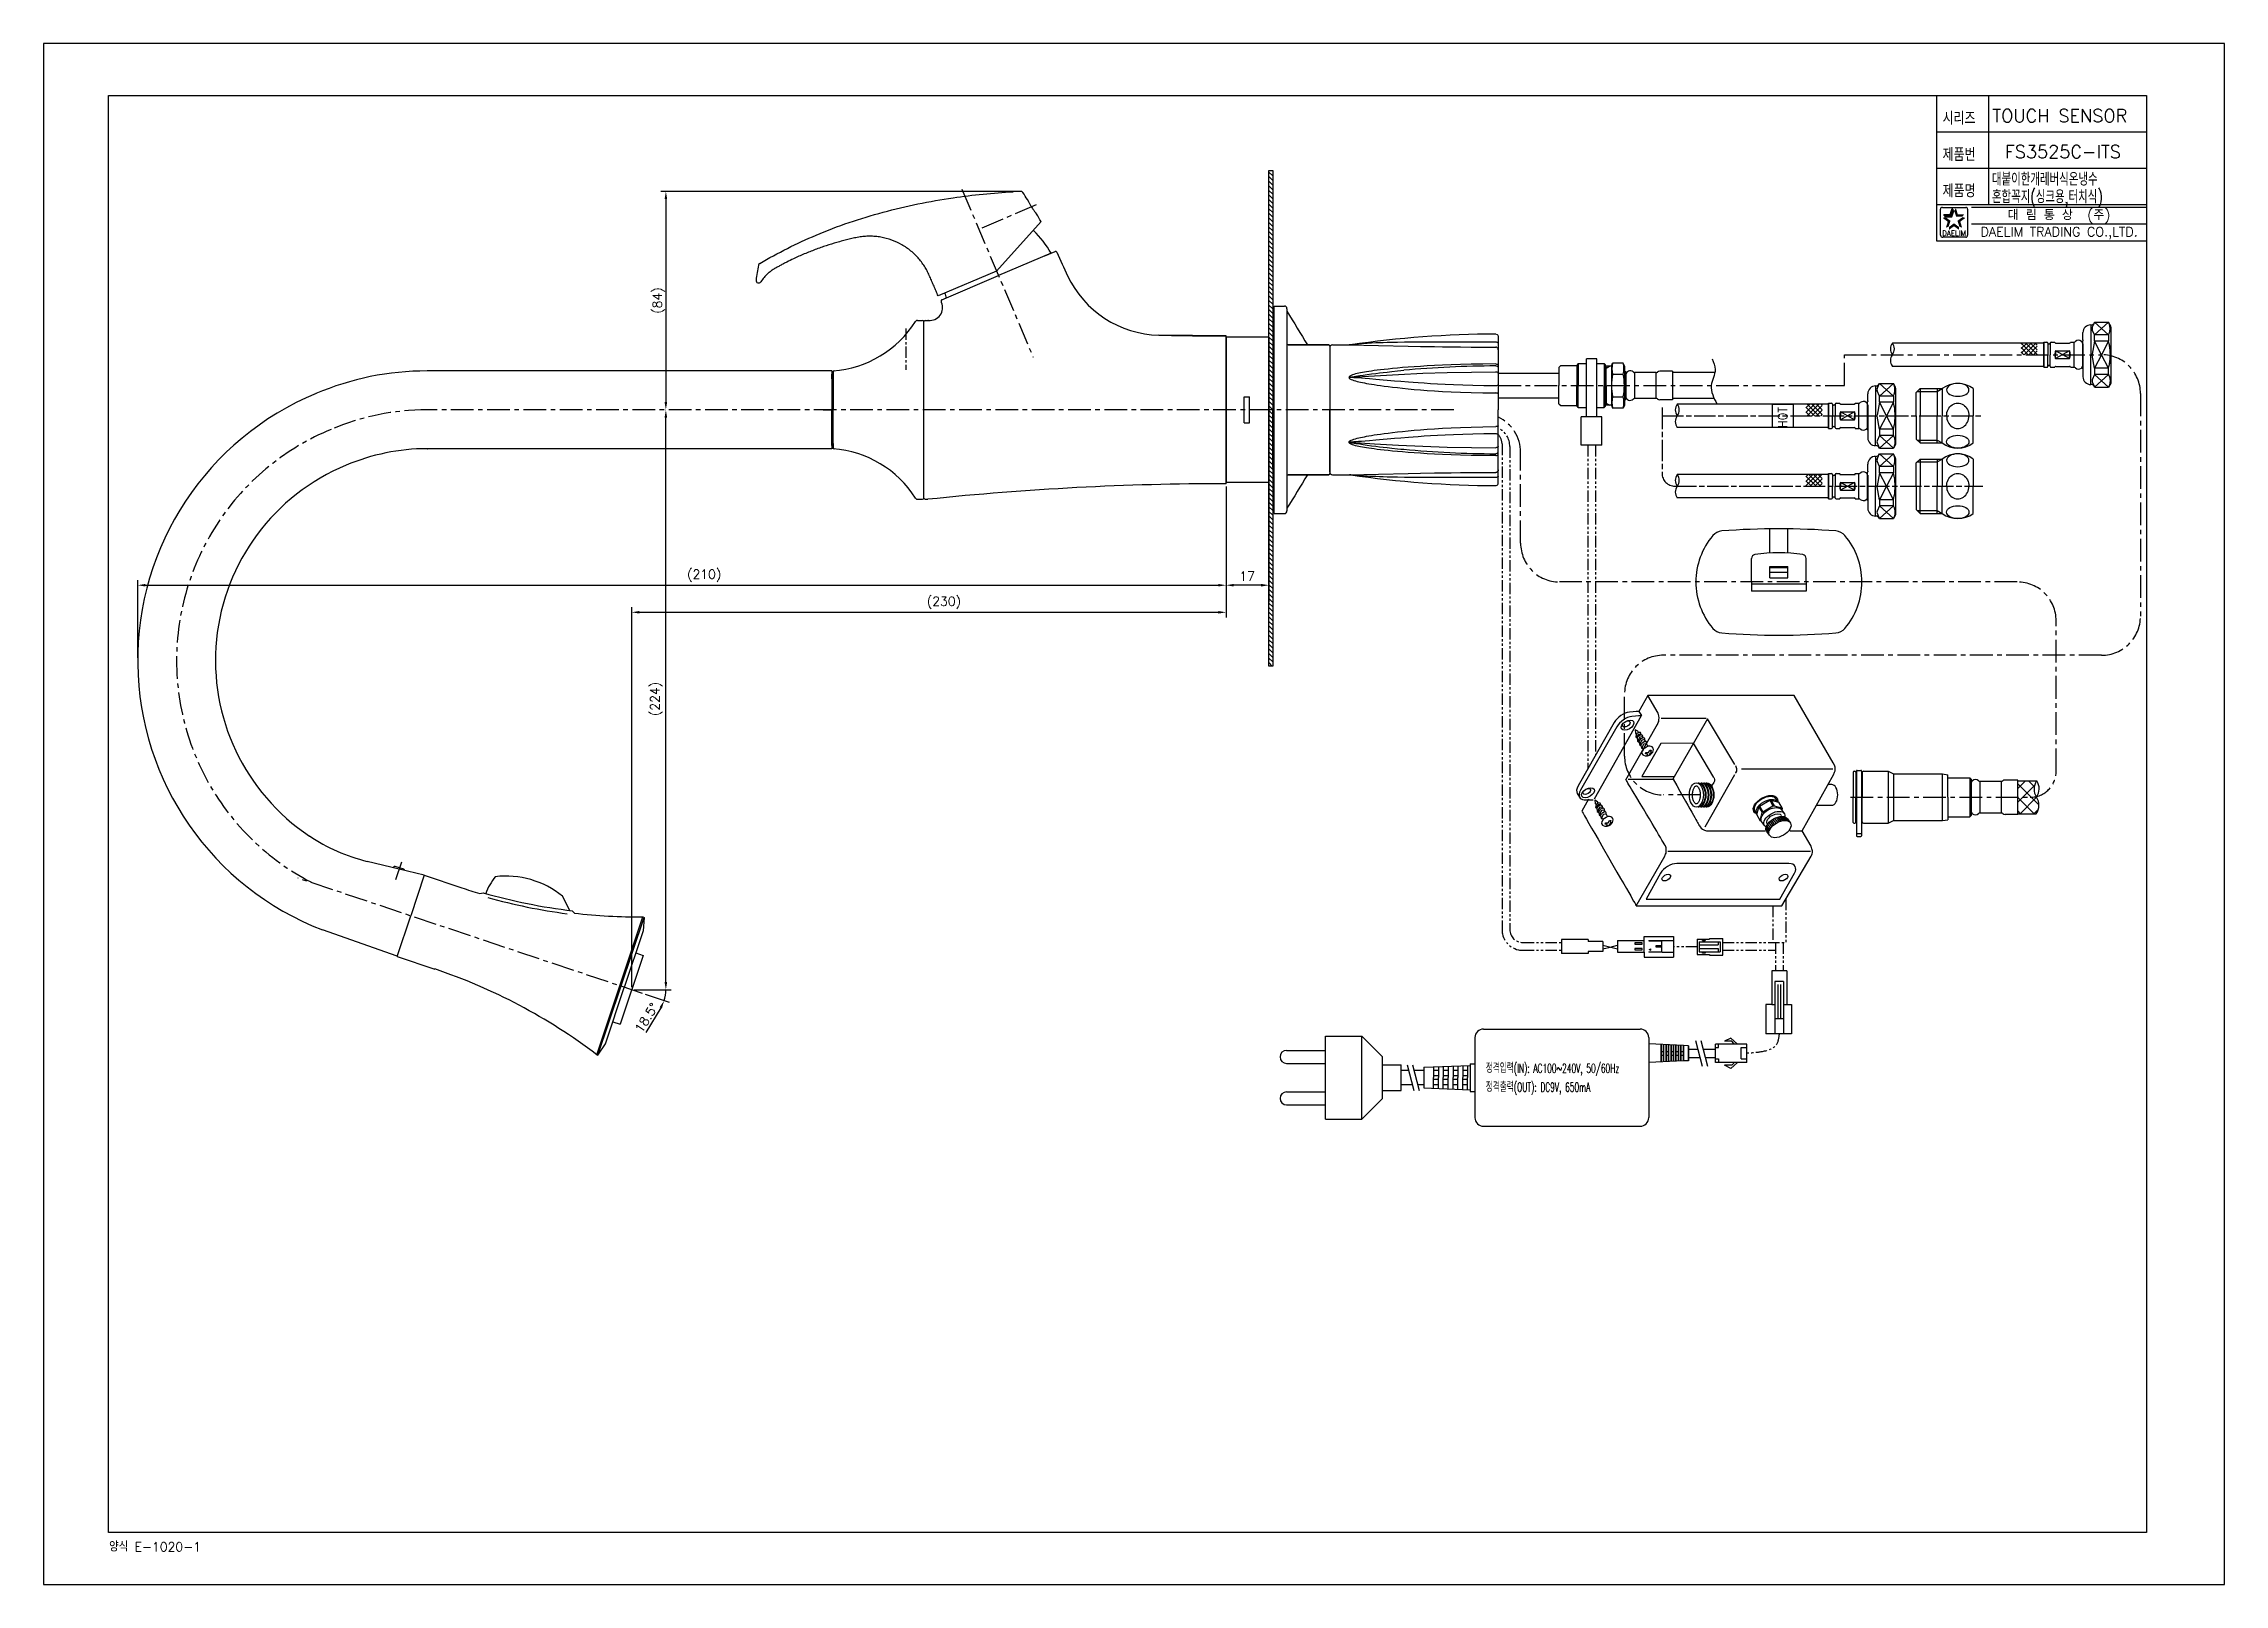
# Model space of a CAD drawing. Extents: x 0 to 841, y -1188 to -594.
import ezdxf
from ezdxf.enums import TextEntityAlignment as Align

# ---------------------------------------------------------------- set-up
doc = ezdxf.new("R2010")
doc.units = 0
doc.header["$LTSCALE"] = 7
doc.header["$MEASUREMENT"] = 0
for name, pattern in [('CENTER', [2, 1.25, -0.25, 0.25, -0.25]), ('CHAIN', [0.3543, 0.2362, -0.0295, 0.0591, -0.0295]), ('PHANTOM2', [1.25, 0.625, -0.125, 0.125, -0.125, 0.125, -0.125])]:
    doc.linetypes.add(name, pattern=pattern)
doc.layers.get('0').update_dxf_attribs({"color": 2, "linetype": 'CONTINUOUS'})
for name, color, linetype in [('00_COMPONENTS', 7, 'CONTINUOUS'), ('CL', 1, 'CENTER'), ('D', 2, 'CONTINUOUS'), ('DIM', 2, 'CONTINUOUS'), ('DWG', 7, 'CONTINUOUS'), ('HT', 3, 'CONTINUOUS'), ('Make2D 표시선', 7, 'CONTINUOUS'), ('PH', 3, 'PHANTOM2'), ('TXT', 4, 'CONTINUOUS')]:
    doc.layers.add(name, color=color, linetype=linetype)
doc.styles.add('GHS', font='romans', dxfattribs={"bigfont": 'ghs'})
doc.styles.add('ROMANS', font='romans')

msp = doc.modelspace()

# ---------------------------------------------------------------- texts
at = {"color": 7, "linetype": 'Continuous'}
for s, height, style, p in [('대 림 통 상  (주)', 4, 'GHS', (777.26, -660.3)), ('DAELIM TRADING CO.,LTD.', 3.6, 'ROMANS', (777.26, -667.07))]:
    msp.add_text(s, height=height, dxfattribs=dict(at, style=style)).set_placement(p, align=Align.MIDDLE)
at = {"color": 2, "linetype": 'Continuous', "style": 'ROMANS'}
msp.add_text('DAELIM', height=2, dxfattribs=at).set_placement((736.73, -668.07), align=Align.CENTER)
at = {"layer": 'D', "style": 'GHS'}
for s, height, width, p in [('시리즈', 5, 0.8, (732.34, -625.27)), ('제품번', 5, 0.8, (732.34, -639.27)), ('대붙이한개레버식온냉수', 5, 0.7, (751.37, -648.76)), ('제품명', 5, 0.8, (732.34, -653.27)), ('혼합꼭지(싱크용,터치식)', 5, 0.7, (751.37, -655.52)), ('정격입력(IN): AC100~240V, 50/60Hz', 3.5, 0.6, (556.15, -990.77)), ('정격출력(OUT): DC9V, 650mA', 3.5, 0.6, (556.15, -998.05))]:
    msp.add_text(s, height=height, dxfattribs=dict(at, width=width)).set_placement(p)
msp.add_text('TOUCH SENSOR', height=5, dxfattribs=at).set_placement((751.5, -624.29))
at = {"layer": 'D', "color": 7, "style": 'GHS'}
msp.add_text('FS3525C-ITS', height=5, dxfattribs=at).set_placement((756.33, -638.15))
at = {"layer": 'D', "ltscale": 0.6, "style": 'GHS', "width": 0.9}
msp.add_text('HOT', height=3.5, rotation=90, dxfattribs=at).set_placement((672.4, -742.21))
at = {"layer": 'D', "ltscale": 0.6, "char_height": 3.5, "attachment_point": 5, "style": 'GHS'}
for s, insert, rotation in [('\\A1;(84)', (237.22, -693.06), 90), ('\\A1;(224)', (236.3, -846.65), 90), ('\\A1;18.5°', (232.54, -969.54), 57.59863)]:
    msp.add_mtext(s, dxfattribs=dict(at, insert=insert, rotation=rotation))
for s, insert in [('\\A1;(210)', (254.75, -799.13)), ('\\A1;(230)', (347.19, -809.58))]:
    msp.add_mtext(s, dxfattribs=dict(at, insert=insert))
at = {"layer": 'DIM', "insert": (464.13, -799.3), "char_height": 3.5, "attachment_point": 5, "style": 'GHS'}
msp.add_mtext('\\A1;17', dxfattribs=at)
at = {"layer": 'DWG', "style": 'GHS'}
msp.add_text('양식 E-1020-1', height=3.5, dxfattribs=at).set_placement((25.26, -1175.28))

# ---------------------------------------------------------------- blocks, each defined once
blk = doc.blocks.new('BORDER')
for p, q in [((1, 1), (0, 1)), ((0, 1), (0, 0)), ((1, 0), (1, 1)), ((0, 0), (1, 0))]:
    blk.add_line(p, q)
blk = doc.blocks.new('A$C202E245C')
at = {"layer": 'DWG'}
for p, q in [((-6.11, 13.31), (-9.61, 13.31)), ((-9.61, -7.69), (-9.61, 13.31)), ((-6.93, -7.69), (-6.93, 13.31)), ((-6.11, 13.31), (2.98, 13.31)), ((-4.5, 6.31), (-0.2, 6.31)), ((-4.5, 6.31), (-4.5, -0.69)), ((-2.32, 6.31), (-2.32, -0.69)), ((-0.5, 6.31), (-0.5, -0.69)), ((-0.2, 6.31), (-0.2, -0.69)), ((5.08, 6.31), (14.37, 6.31)), ((-6.11, -7.69), (-9.61, -7.69)), ((-6.11, -7.69), (2.98, -7.69)), ((-4.5, -0.69), (-0.2, -0.69)), ((5.09, -0.69), (14.37, -0.69))]:
    blk.add_line(p, q, dxfattribs=at)
for centre, radius, start, end in [((-6.11, 7.05), 27.77, 90, 130.12946), ((-6.11, 7.05), 27.77, 49.87054, 90), ((-20.78, 24.45), 5, 130.12946, 175.62211), ((8.56, 24.45), 5, 4.37789, 49.87054), ((261.89, 2.81), 288.5, 175.62211, 184.37789), ((-274.11, 2.81), 288.5, 355.62211, 4.37789), ((2.98, 11.81), 1.5, 8.98046, 90), ((-53.99, 2.81), 59.18, 351.02746, 8.98046), ((2.98, -6.19), 1.5, 270, 351.02746), ((-20.78, -18.83), 5, 184.37789, 229.87054), ((-6.11, -1.42), 27.77, 229.87054, 270), ((-6.11, -1.42), 27.77, 270, 310.12946), ((8.56, -18.83), 5, 310.12946, 355.62211)]:
    blk.add_arc(centre, radius, start, end, dxfattribs=at)
blk = doc.blocks.new('nut')
at = {"layer": 'D', "ltscale": 0.6}
for p, q in [((40726.74, -8042.71), (40721.35, -8037.83)), ((40726.74, -8037.83), (40721.35, -8042.71)), ((40724.04, -8050.33), (40721.35, -8045.11)), ((40726.74, -8045.11), (40724.04, -8050.33)), ((40711.71, -8048.83), (40706.31, -8051.83)), ((40711.71, -8051.83), (40706.31, -8048.83)), ((40724.04, -8050.33), (40721.35, -8055.54)), ((40726.74, -8055.54), (40724.04, -8050.33)), ((40726.74, -8057.94), (40721.35, -8062.83)), ((40726.74, -8062.83), (40721.35, -8057.94))]:
    blk.add_line(p, q, dxfattribs=at)
at = {"layer": 'DWG'}
for p, q in [((40719.85, -8038.83), (40719.85, -8050.33)), ((40720.45, -8039.89), (40721.27, -8038.02)), ((40721.35, -8037.83), (40726.74, -8037.83)), ((40727.6, -8039.32), (40726.74, -8037.83)), ((40727.6, -8040.03), (40727.6, -8039.32)), ((40727.6, -8039.66), (40727.6, -8053.04)), ((40701.75, -8045.48), (40702.9, -8045.48)), ((40701.75, -8055.18), (40701.75, -8045.48)), ((40701.75, -8045.48), (40701.75, -8055.18)), ((40703.25, -8045.83), (40703.25, -8050.33)), ((40704.25, -8045.83), (40704.25, -8050.33)), ((40704.6, -8045.48), (40706.01, -8045.48)), ((40706.01, -8045.53), (40706.01, -8045.48)), ((40706.31, -8045.83), (40711.71, -8045.83)), ((40712.01, -8045.48), (40713.41, -8045.48)), ((40712.01, -8045.53), (40712.01, -8045.48)), ((40713.41, -8055.18), (40713.41, -8045.48)), ((40716.75, -8055.73), (40716.75, -8044.93)), ((40716.85, -8044.58), (40716.85, -8041.83)), ((40716.85, -8044.58), (40716.85, -8044.83)), ((40716.85, -8046.12), (40716.85, -8058.83)), ((40721.35, -8045.11), (40720.41, -8050.14)), ((40721.35, -8042.71), (40720.46, -8040.7)), ((40726.74, -8042.71), (40721.35, -8042.71)), ((40721.35, -8045.11), (40721.35, -8042.71)), ((40726.74, -8045.11), (40721.35, -8045.11)), ((40726.74, -8042.71), (40726.74, -8045.11)), ((40701.75, -8055.18), (40702.9, -8055.18)), ((40703.25, -8054.83), (40703.25, -8050.33)), ((40704.25, -8054.83), (40704.25, -8050.33)), ((40704.6, -8055.18), (40706.01, -8055.18)), ((40706.01, -8055.13), (40706.01, -8055.18)), ((40706.31, -8048.83), (40711.71, -8048.83)), ((40706.31, -8048.83), (40706.31, -8050.33)), ((40706.31, -8051.83), (40706.31, -8050.33)), ((40706.31, -8051.83), (40711.71, -8051.83)), ((40706.31, -8054.83), (40711.71, -8054.83)), ((40711.71, -8048.83), (40711.71, -8050.33)), ((40711.71, -8051.83), (40711.71, -8050.33)), ((40712.01, -8055.13), (40712.01, -8055.18)), ((40712.01, -8055.18), (40713.41, -8055.18)), ((40719.85, -8061.83), (40719.85, -8050.33)), ((40721.35, -8055.54), (40720.41, -8050.51)), ((40726.74, -8055.54), (40721.35, -8055.54)), ((40721.35, -8055.54), (40721.35, -8057.94)), ((40726.74, -8057.94), (40726.74, -8055.54)), ((40727.6, -8053.04), (40727.6, -8061.33)), ((40720.45, -8060.76), (40721.27, -8062.63)), ((40721.35, -8057.94), (40720.46, -8059.96)), ((40726.74, -8057.94), (40721.35, -8057.94)), ((40721.35, -8062.83), (40726.74, -8062.83)), ((40727.6, -8061.33), (40726.74, -8062.83))]:
    blk.add_line(p, q, dxfattribs=at)
for points in [[(40726.74, -8042.71), (40726.81, -8042.55), (40726.9, -8042.33), (40726.98, -8042.11), (40727.05, -8041.9), (40727.11, -8041.7), (40727.16, -8041.49), (40727.21, -8041.29), (40727.24, -8041.09), (40727.27, -8040.89), (40727.29, -8040.69), (40727.31, -8040.49), (40727.31, -8040.29), (40727.31, -8040.1), (40727.3, -8039.9), (40727.28, -8039.7), (40727.25, -8039.5), (40727.22, -8039.3), (40727.18, -8039.1), (40727.12, -8038.89), (40727.07, -8038.69), (40727, -8038.48), (40726.92, -8038.26), (40726.83, -8038.05), (40726.74, -8037.83)], [(40727.11, -8046.83), (40727.17, -8047.17), (40727.04, -8046.49), (40726.89, -8045.8), (40726.74, -8045.11)], [(40726.74, -8057.94), (40726.81, -8058.1), (40726.9, -8058.32), (40726.98, -8058.54), (40727.05, -8058.75), (40727.11, -8058.96), (40727.16, -8059.16), (40727.21, -8059.36), (40727.24, -8059.56), (40727.27, -8059.76), (40727.29, -8059.96), (40727.31, -8060.16), (40727.31, -8060.36), (40727.31, -8060.55), (40727.3, -8060.75), (40727.28, -8060.95), (40727.25, -8061.15), (40727.22, -8061.35), (40727.18, -8061.55), (40727.12, -8061.76), (40727.07, -8061.96), (40727, -8062.17), (40726.92, -8062.39), (40726.83, -8062.6), (40726.74, -8062.83)]]:
    blk.add_lwpolyline(points, dxfattribs=at)
for points in [[(40727.17, -8053.48), (40727.1, -8053.88, 0.089594), (40727.1, -8046.77)], [(40726.74, -8055.54), (40726.89, -8054.85), (40727.04, -8054.16), (40727.17, -8053.48), (40727.1, -8053.88, 0.003385), (40727.14, -8053.61)]]:
    blk.add_lwpolyline(points, format="xyb", dxfattribs=at)
for centre, radius, start, end in [((40719.85, -8041.83), 3, 89.45972, 180), ((40719.94, -8037.33), 1.5, 267.83899, 340.5774), ((40721.37, -8040.29), 1, 156.49751, 203.97511), ((40702.9, -8045.83), 0.35, 360, 90), ((40703.55, -8045.75), 0.3, 186.28763, 208.55226), ((40703.75, -8045.64), 0.532, 208.55226, 331.44774), ((40703.96, -8045.75), 0.3, 331.44774, 353.71237), ((40704.6, -8045.83), 0.35, 90, 180), ((40706.31, -8045.53), 0.3, 180, 270), ((40711.71, -8045.53), 0.3, 270, 0), ((40713.41, -8044.68), 0.8, 270, 314.45929), ((40715.13, -8046.42), 1.65, 47.92687, 134.45929), ((40715.13, -8046.42), 1.65, 10.34495, 47.92687), ((40716.85, -8044.93), 0.1, 90, 180), ((40702.9, -8054.83), 0.35, 270, 0), ((40703.55, -8054.9), 0.3, 151.44774, 173.71237), ((40703.75, -8055.01), 0.532, 28.55226, 151.44774), ((40703.96, -8054.9), 0.3, 6.28763, 28.55226), ((40704.6, -8054.83), 0.35, 180, 270), ((40709.91, -8050.33), 3.9, 157.38014, 180), ((40709.91, -8050.33), 3.9, 180, 202.61986), ((40706.31, -8055.13), 0.3, 90, 180), ((40708.11, -8050.33), 3.9, 0, 22.61986), ((40708.11, -8050.33), 3.9, 337.38014, 0), ((40711.71, -8055.13), 0.3, 0, 90), ((40713.41, -8055.98), 0.8, 45.54071, 90), ((40715.13, -8054.23), 1.65, 225.54071, 312.07313), ((40715.13, -8054.23), 1.65, 312.07313, 349.65505), ((40716.85, -8055.73), 0.1, 180, 270), ((40721.39, -8050.33), 1, 169.35595, 190.64405), ((40719.85, -8058.83), 3, 180, 270.54028), ((40719.94, -8063.32), 1.5, 19.4226, 92.16101), ((40721.37, -8060.36), 1, 156.02489, 203.50249)]:
    blk.add_arc(centre, radius, start, end, dxfattribs=at)
blk = doc.blocks.new('HOSE')
at = {"layer": 'HT', "ltscale": 0.6}
h = blk.add_hatch(dxfattribs=at)
h.set_pattern_fill('ANSI37', color=256, scale=10, angle=90)
h.set_pattern_definition([(135, (36912.7817, -28545.7335), (-0.88388348, -0.88388348), []), (225, (36912.7817, -28545.7335), (0.88388348, -0.88388348), [])])
h.paths.add_polyline_path([(40969.21, -8320.8), (40969.21, -8316.3), (40975.48, -8316.3), (40975.48, -8320.8)])
at = {"layer": 'D'}
for centre, start, end in [((40922.6, -8318.55), 143.15466, 216.84534), ((40916.6, -8318.55), 323.15466, 36.84534), ((40922.6, -8323.05), 143.15466, 216.84534)]:
    blk.add_arc(centre, 3.75, start, end, dxfattribs=at)
at = {"layer": 'DWG'}
for p, q in [((40956.35, -8316.3), (40919.6, -8316.3)), ((40977.96, -8316.3), (40956.35, -8316.3)), ((40977.96, -8325.3), (40919.6, -8325.3))]:
    blk.add_line(p, q, dxfattribs=at)
at = {"layer": 'D'}
blk.add_blockref('nut', (276.22, -270.48), dxfattribs=at)

# ---------------------------------------------------------------- hatches: boundary and pattern name
at = {"layer": 'D', "ltscale": 0.6}
h = msp.add_hatch(dxfattribs=at)
h.set_pattern_fill('ANSI31', color=3, scale=10, angle=-270)
h.set_pattern_definition([(135, (-5514.8503, -19510.9557), (-0.88388348, -0.88388348), [])])
h.paths.add_polyline_path([(474, -642.97), (474, -833.97), (472.5, -833.97), (472.5, -642.97)])

# ---------------------------------------------------------------- linework, layer by layer
at = {"color": 7}
for p, q in [((730, -614), (730, -670)), ((750, -614), (750, -656)), ((730, -628), (811, -628)), ((730, -642), (811, -642)), ((730, -656), (811, -656)), ((730, -670), (811, -670))]:
    msp.add_line(p, q, dxfattribs=at)
at = {"color": 2, "linetype": 'Continuous'}
for p, q in [((731.48, -667.87), (731.48, -657.87)), ((732.23, -657.12), (741.23, -657.12)), ((741.98, -657.87), (741.98, -667.87)), ((743.5, -657), (811, -657)), ((743.5, -663.5), (811, -663.5)), ((741.23, -668.62), (732.48, -668.62))]:
    msp.add_line(p, q, dxfattribs=at)
at = {"color": 2}
for p, q in [((732.81, -659.82), (735.24, -659.82)), ((733.48, -660.73), (732.81, -659.82)), ((733.48, -660.73), (735.9, -660.73)), ((735.24, -659.82), (735.99, -657.51)), ((735.9, -660.73), (736.65, -658.43)), ((736.65, -658.43), (735.99, -657.51))]:
    msp.add_line(p, q, dxfattribs=at)
at = {"color": 7, "linetype": 'Continuous'}
for p, q in [((474, -712.93), (474, -735.18)), ((474.5, -712.93), (474, -712.93)), ((474.5, -717.43), (474, -717.43)), ((561, -721.08), (584.32, -721.08)), ((561, -730.58), (584.32, -730.58)), ((474, -757.43), (474, -735.18)), ((474.5, -752.93), (474, -752.93)), ((474.5, -757.43), (474, -757.43)), ((134.94, -911.5), (134.87, -911.72)), ((138.9, -912.29), (135.58, -911.18)), ((146.81, -914.63), (141.58, -930.28))]:
    msp.add_line(p, q, dxfattribs=at)
for p, q in [((722.55, -728.13), (730.18, -728.13)), ((730.18, -728.13), (732.13, -727)), ((722.55, -746.83), (730.18, -746.83)), ((730.18, -746.83), (732.13, -747.96)), ((722.55, -755.28), (730.18, -755.28)), ((730.18, -755.28), (732.13, -754.15)), ((722.55, -773.98), (730.18, -773.98)), ((730.18, -773.98), (732.13, -775.11))]:
    msp.add_line(p, q)
at = {"color": 1}
msp.add_line((601.31, -941.6), (606.91, -943.01), dxfattribs=at)
at = {"color": 3}
for p, q in [((604.11, -942.31), (606.91, -941.6)), ((601.31, -943.01), (604.11, -942.31))]:
    msp.add_line(p, q, dxfattribs=at)
at = {"linetype": 'ByBlock'}
for p, q in [((668.77, -956.72), (668.77, -970)), ((669.88, -956.72), (669.88, -970))]:
    msp.add_line(p, q, dxfattribs=at)
at = {"color": 2, "linetype": 'Continuous'}
for centre, radius, start, end in [((732.23, -657.87), 0.75, 90, 180), ((741.23, -657.87), 0.75, 0, 90), ((732.35, -667.74), 0.884, 188.1301, 278.1301), ((741.23, -667.87), 0.75, 270, 0)]:
    msp.add_arc(centre, radius, start, end, dxfattribs=at)
at = {"color": 7, "linetype": 'Continuous'}
for centre, start, end in [((135.42, -911.66), 71.5, 161.5), ((138.74, -912.77), 358.01099, 71.5)]:
    msp.add_arc(centre, 0.5, start, end, dxfattribs=at)
at = {"color": 2}
for points in [[(734.32, -662.65), (735.4, -662.3), (732.36, -661.22), (733.43, -660.87)], [(732.81, -659.82), (733.48, -660.73), (735.24, -659.82), (735.9, -660.73)], [(733.57, -664.95), (734.65, -664.6), (734.32, -662.65), (735.4, -662.3)], [(736.73, -664.4), (736.73, -663.27), (734.77, -665.82), (734.77, -664.69)], [(735.24, -659.82), (735.9, -660.73), (735.99, -657.51), (736.65, -658.43)], [(738.69, -665.82), (738.69, -664.69), (736.73, -664.4), (736.73, -663.27)], [(737.47, -657.51), (736.8, -658.43), (738.22, -659.82), (737.55, -660.73)], [(738.22, -659.82), (737.55, -660.73), (740.64, -659.82), (739.98, -660.73)], [(741.1, -661.22), (740.02, -660.87), (739.14, -662.65), (738.06, -662.3)], [(739.14, -662.65), (738.06, -662.3), (739.89, -664.95), (738.81, -664.6)]]:
    msp.add_solid(points, dxfattribs=at)
at = {"layer": '00_COMPONENTS', "color": 7, "linetype": 'Continuous'}
for p, q in [((376.77, -650.95), (376.77, -650.95)), ((384.68, -662.63), (367.53, -681.68)), ((388.52, -674.83), (368.27, -683.43)), ((367.53, -681.68), (344.98, -691.25))]:
    msp.add_line(p, q, dxfattribs=at)
for centre, radius, start, end in [((389.21, -924.77), 274.1, 92.60247, 93.20014), ((376.81, -651.95), 1, 33.34562, 92.60134), ((130.9, -813.76), 295.37, 32.71971, 33.34362), ((130.75, -813.85), 295.55, 30.77408, 31.44317), ((381.36, -666.47), 0.5, 47.09768, 59.44666), ((357.88, -691.74), 35, 28.88089, 47.09768), ((340.15, -693.22), 65.9, 167.93176, 172.97636), ((276.69, -679.65), 1, 120.85047, 167.92625), ((275.74, -685.28), 1, 172.95992, 326.82235), ((290.14, -694.7), 16.21, 131.98193, 146.81226), ((381.47, -681.72), 35, 193.9819, 197.11911)]:
    msp.add_arc(centre, radius, start, end, dxfattribs=at)
for points, knots in [([(276.17, -678.79), (283.13, -674.64), (298.59, -666.9), (323.66, -658.41), (349.26, -653.2), (366.16, -651.53), (373.91, -651.1)], [0, 0, 0, 0, 0.237239, 0.503789, 0.772645, 1, 1, 1, 1]), ([(379.4, -654.1), (379.4, -654.1), (379.4, -654.11), (379.41, -654.11), (379.42, -654.13), (379.43, -654.16), (379.44, -654.19), (379.47, -654.24), (379.51, -654.33), (379.57, -654.46), (379.64, -654.6), (379.73, -654.77), (379.87, -655.04), (380.06, -655.42), (380.33, -655.91), (380.64, -656.43), (380.85, -656.78), (380.97, -656.96)], [0, 0, 0, 0, 0.001207, 0.004823, 0.010839, 0.019243, 0.030016, 0.043127, 0.076241, 0.118267, 0.168799, 0.227344, 0.29334, 0.445024, 0.617934, 0.805316, 1, 1, 1, 1]), ([(380.97, -656.96), (381.08, -657.15), (381.31, -657.5), (381.65, -658), (381.98, -658.46), (382.23, -658.81), (382.42, -659.06), (382.54, -659.22), (382.64, -659.35), (382.73, -659.46), (382.79, -659.54), (382.83, -659.59), (382.85, -659.62), (382.87, -659.64), (382.89, -659.66), (382.89, -659.67), (382.9, -659.68), (382.9, -659.68)], [0, 0, 0, 0, 0.192573, 0.378064, 0.549764, 0.701366, 0.767786, 0.827024, 0.878431, 0.921413, 0.955438, 0.968955, 0.980081, 0.98877, 0.994997, 0.998746, 1, 1, 1, 1]), ([(344.98, -691.25), (344.72, -690.63), (344.18, -689.4), (343.38, -687.55), (342.7, -686.01), (342.17, -684.78), (341.64, -683.54), (340.95, -682.01), (339.97, -680.24), (338.85, -678.56), (337.12, -676.37), (335.09, -674.37), (332.79, -672.64), (330.36, -671.11), (327.09, -669.61), (323.6, -668.68), (320.76, -668.31), (318.6, -668.22), (316.45, -668.31), (314.32, -668.59), (312.21, -669.03), (310.12, -669.54), (308.03, -670.07), (305.25, -670.84), (301.75, -671.91), (297.55, -673.39), (293.35, -675.07), (290.61, -676.29), (289.25, -676.94)], [0, 0, 0, 0, 0.029459, 0.058925, 0.088368, 0.10309, 0.117818, 0.14727, 0.176763, 0.206063, 0.235952, 0.298989, 0.330318, 0.361788, 0.42461, 0.487435, 0.51885, 0.550289, 0.581738, 0.613148, 0.64459, 0.676027, 0.707478, 0.739036, 0.802087, 0.868094, 0.934084, 1, 1, 1, 1]), ([(289.25, -676.94), (288.38, -677.35), (287.09, -677.98), (285.38, -678.85), (284.11, -679.53), (282.84, -680.21), (281.59, -680.92), (280.4, -681.72), (279.66, -682.33), (279.3, -682.65)], [0, 0, 0, 0, 0.250047, 0.375116, 0.500163, 0.625082, 0.750008, 0.874975, 1, 1, 1, 1])]:
    msp.add_open_spline(points, degree=3, knots=knots, dxfattribs=at)
at = {"layer": 'CL'}
for p, q in [((354.15, -650.16), (381.63, -714.91)), ((382.75, -656.21), (360.42, -665.68)), ((694.46, -725.82), (694.46, -713.92)), ((694.46, -713.92), (793.64, -713.92)), ((561, -725.82), (694.46, -725.82)), ((808.64, -728.92), (808.64, -814.79)), ((543.81, -735.18), (147.88, -735.18)), ((300.6, -735.18), (304.5, -735.18)), ((300.6, -735.18), (304.5, -735.18)), ((793.64, -829.79), (624.66, -829.79)), ((609.66, -868.64), (609.66, -844.79)), ((638.88, -883.64), (624.66, -883.64)), ((696.86, -884.54), (766.14, -884.54)), ((230.99, -960.19), (98.08, -915.72)), ((137.96, -909.57), (135.68, -916.4))]:
    msp.add_line(p, q, dxfattribs=at)
at = {"layer": 'CL', "ltscale": 0.5}
msp.add_line((332.5, -703.81), (332.5, -719.75), dxfattribs=at)
at = {"layer": 'CL', "linetype": 'CHAIN', "ltscale": 5}
for p, q in [((624.12, -734.32), (624.12, -759.63)), ((624.12, -737.48), (747.87, -737.48)), ((629.12, -764.63), (747.87, -764.63))]:
    msp.add_line(p, q, dxfattribs=at)
at = {"layer": 'CL', "linetype": 'CENTER'}
for p, q in [((569.59, -786.55), (569.59, -751.58)), ((761.14, -801.55), (584.59, -801.55)), ((776.14, -874.54), (776.14, -816.55))]:
    msp.add_line(p, q, dxfattribs=at)
at = {"layer": 'CL'}
for centre, radius, start, end in [((793.64, -728.92), 15, 0, 90), ((147.88, -829.68), 94.5, 90, 113.06202), ((147.64, -831.8), 96.37, 112.43997, 243.45319), ((793.64, -814.79), 15, 270, 0), ((624.66, -844.79), 15, 90, 180), ((624.66, -868.64), 15, 180, 270)]:
    msp.add_arc(centre, radius, start, end, dxfattribs=at)
at = {"layer": 'CL', "linetype": 'CENTER'}
for centre, radius, start, end in [((554.59, -751.58), 15, 0, 64.68306), ((584.59, -786.55), 15, 180, 270), ((761.14, -816.55), 15, 0, 90), ((766.14, -874.54), 10, 270, 0)]:
    msp.add_arc(centre, radius, start, end, dxfattribs=at)
at = {"layer": 'CL', "linetype": 'CHAIN', "ltscale": 5}
msp.add_arc((629.12, -759.63), 5, 180, 270, dxfattribs=at)
at = {"layer": 'D', "ltscale": 0.6}
for p, q in [((375.81, -650.95), (237.97, -650.95)), ((239.97, -653.95), (239.97, -732.18)), ((605.05, -721.49), (609.2, -721.49)), ((472.5, -729.3), (472.5, -804.8)), ((605.05, -730.15), (609.2, -730.15)), ((239.97, -955.78), (239.97, -738.18)), ((456, -764.68), (456, -815.24)), ((36.28, -830.8), (36.28, -800.8)), ((39.28, -802.8), (453, -802.8)), ((469.5, -802.8), (459, -802.8)), ((226.78, -957.78), (226.78, -811.24)), ((229.78, -813.24), (453, -813.24)), ((227.78, -958.78), (241.97, -958.78)), ((231.94, -960.51), (241.18, -963.6)), ((238.02, -965.69), (232.22, -975.22))]:
    msp.add_line(p, q, dxfattribs=at)
at = {"layer": 'D'}
for p, q in [((602.62, -719.07), (602.32, -719.07)), ((602.62, -719.07), (603.92, -718.32)), ((613.53, -720.82), (613.53, -730.82)), ((621.89, -730.82), (621.89, -720.82)), ((602.62, -732.57), (602.32, -732.57)), ((602.62, -732.57), (603.92, -733.32)), ((746.7, -878.44), (746.7, -890.64)), ((755.06, -890.64), (755.06, -878.44)), ((637.1, -978.26), (639.65, -988.26)), ((639.1, -978.26), (641.65, -988.26)), ((525.88, -987.64), (528.43, -997.64)), ((527.88, -987.64), (530.43, -997.64))]:
    msp.add_line(p, q, dxfattribs=at)
at = {"layer": 'D', "ltscale": 0.6}
for points in [[(474, -642.97), (474, -833.97), (472.5, -833.97), (472.5, -642.97)], [(666.76, -732.98), (674.64, -732.98), (674.64, -741.98), (666.76, -741.98)]]:
    msp.add_lwpolyline(points, close=True, dxfattribs=at)
for centre, radius, start, end in [((627.04, -725.82), 22.41, 168.85963, 191.14037), ((615.77, -719.33), 10.94, 168.59018, 191.40982), ((598.47, -719.33), 10.94, 348.59018, 11.40982), ((587.21, -725.82), 22.41, 348.85963, 11.14037), ((615.77, -732.32), 10.94, 168.59018, 191.40982), ((598.47, -732.32), 10.94, 348.59018, 11.40982), ((226.78, -958.78), 13.19, 341.5, 0)]:
    msp.add_arc(centre, radius, start, end, dxfattribs=at)
msp.add_spline([(643.46, -715.47), (644.62, -719.62), (643.13, -725.82), (645.27, -732.91)], degree=3, dxfattribs=at)
for points in [[(239.47, -653.95), (240.47, -653.95), (239.97, -650.95)], [(239.47, -732.18), (240.47, -732.18), (239.97, -735.18)], [(239.47, -738.18), (240.47, -738.18), (239.97, -735.18)], [(39.28, -802.3), (39.28, -803.3), (36.28, -802.8)], [(453, -802.3), (453, -803.3), (456, -802.8)], [(459, -802.3), (459, -803.3), (456, -802.8)], [(469.5, -802.3), (469.5, -803.3), (472.5, -802.8)], [(229.78, -812.74), (229.78, -813.74), (226.78, -813.24)], [(453, -812.74), (453, -813.74), (456, -813.24)], [(239.47, -955.78), (240.47, -955.78), (239.97, -958.78)], [(237.56, -965.48), (238.47, -965.9), (239.29, -962.97)]]:
    msp.add_solid(points, dxfattribs=at)
at = {"layer": 'DIM'}
msp.add_line((472.5, -763.66), (472.5, -809.27), dxfattribs=at)
at = {"layer": 'DIM', "color": 7, "linetype": 'ByBlock'}
for p, q in [((595.71, -939.34), (585.31, -939.34)), ((585.31, -939.34), (585.31, -944.75)), ((595.71, -939.34), (595.71, -940.14)), ((601.31, -940.14), (595.71, -940.14)), ((601.31, -940.14), (601.31, -943.95)), ((619.08, -939.71), (619.08, -939.93)), ((595.71, -944.75), (585.31, -944.75)), ((601.31, -943.95), (595.71, -943.95)), ((595.71, -943.95), (595.71, -944.75)), ((619.08, -944.11), (619.08, -944.33)), ((670.98, -955.52), (667.67, -955.52)), ((667.67, -955.52), (667.67, -970)), ((670.98, -955.52), (670.98, -970)), ((667.67, -970), (667.67, -975.74)), ((670.98, -970), (670.98, -975.74)), ((644.72, -986.75), (644.72, -979.77)), ((656.85, -979.77), (644.72, -979.77)), ((656.85, -986.75), (656.85, -979.77)), ((646.13, -986.75), (644.72, -986.75)), ((656.85, -986.75), (646.13, -986.75))]:
    msp.add_line(p, q, dxfattribs=at)
at = {"layer": 'DIM', "color": 0, "linetype": 'ByBlock'}
for p, q in [((606.91, -939.71), (617.27, -939.71)), ((606.91, -939.71), (606.91, -944.33)), ((617.27, -944.33), (617.27, -938.25)), ((617.27, -938.25), (628.53, -938.25)), ((619.08, -939.71), (624.23, -939.71)), ((619.08, -939.93), (623.94, -939.93)), ((623.94, -939.93), (623.94, -944.11)), ((624.23, -939.71), (628.53, -939.71)), ((628.53, -938.25), (628.53, -946.2)), ((637.73, -939.24), (642.49, -939.24)), ((637.73, -939.24), (637.73, -945.22)), ((638.48, -940.32), (646.59, -940.32)), ((638.48, -940.32), (638.48, -944.09)), ((638.48, -941.5), (645.74, -941.5)), ((639.75, -939.8), (640.79, -939.8)), ((639.75, -939.9), (639.75, -939.8)), ((640.79, -939.9), (639.75, -939.9)), ((640.79, -939.8), (640.79, -939.9)), ((642.49, -938.96), (646, -938.96)), ((642.49, -938.96), (642.49, -939.24)), ((645.74, -940.32), (645.74, -941.5)), ((646, -938.96), (647.56, -938.96)), ((646.59, -940.32), (646.59, -944.09)), ((647.56, -945.48), (647.56, -938.96)), ((606.91, -944.33), (617.27, -944.33)), ((617.27, -944.33), (617.27, -946.2)), ((617.27, -946.2), (628.53, -946.2)), ((619.08, -944.11), (623.94, -944.11)), ((624.23, -944.33), (619.08, -944.33)), ((619.13, -943.19), (619.8, -942.93)), ((619.13, -943.19), (619.8, -943.54)), ((619.8, -943.54), (619.8, -942.93)), ((624.23, -944.33), (628.53, -944.33)), ((637.73, -945.22), (642.49, -945.22)), ((638.48, -942.86), (645.74, -942.86)), ((638.48, -944.09), (646.59, -944.09)), ((639.75, -944.5), (640.79, -944.5)), ((639.75, -944.6), (639.75, -944.5)), ((640.79, -944.6), (639.75, -944.6)), ((640.79, -944.5), (640.79, -944.6)), ((642.49, -945.22), (642.49, -945.48)), ((642.49, -945.48), (647.56, -945.48)), ((645.74, -942.86), (645.74, -944.09)), ((666.44, -951.47), (666.44, -964.43)), ((672.21, -951.47), (666.44, -951.47)), ((672.21, -951.47), (672.21, -964.43)), ((666.44, -964.43), (664.1, -964.43)), ((664.1, -964.43), (664.1, -975.74)), ((666.44, -964.43), (667.67, -964.43)), ((670.98, -964.43), (674.03, -964.43)), ((674.03, -964.43), (674.03, -975.74)), ((674.03, -964.43), (674.03, -975.74)), ((670.98, -970), (667.67, -970)), ((674.03, -975.74), (664.1, -975.74))]:
    msp.add_line(p, q, dxfattribs=at)
for points in [[(616.5, -940.71), (613.6, -940.71), (613.6, -941.19), (616.5, -941.19)], [(623.94, -941.78), (621.72, -941.78), (621.72, -942.26), (623.94, -942.26)], [(616.5, -942.9), (613.6, -942.9), (613.6, -943.38), (616.5, -943.38)]]:
    msp.add_lwpolyline(points, close=True, dxfattribs=at)
at = {"layer": 'DWG'}
for p, q in [((386.13, -675.85), (390.13, -674.15)), ((346.41, -692.71), (368.27, -683.43)), ((474.5, -775.18), (474.5, -695.18)), ((474.5, -695.18), (478.5, -695.18)), ((479.5, -696.18), (479.5, -774.18)), ((339.5, -735.18), (339.5, -701.18)), ((340, -700.68), (340.95, -700.68)), ((341.19, -700.7), (341.05, -700.68)), ((456, -706.68), (430.09, -706.37)), ((560.2, -706), (560.52, -706.12)), ((560.52, -706.12), (560.78, -706.34)), ((560.78, -706.34), (560.94, -706.64)), ((456, -735.18), (456, -706.68)), ((472.2, -707.18), (456, -707.18)), ((472.5, -707.48), (472.5, -735.18)), ((474.5, -708.83), (474.5, -706.68)), ((480, -710.18), (495.5, -710.18)), ((495.5, -710.18), (480, -710.18)), ((496, -710.68), (496, -759.68)), ((496, -711.18), (496, -735.18)), ((497, -710.18), (503.41, -710.18)), ((503.41, -710.18), (526.22, -710.64)), ((503.64, -710.17), (503.5, -710.18)), ((503.75, -710.16), (503.92, -710.13)), ((503.92, -710.13), (503.93, -710.13)), ((503.93, -710.13), (503.92, -710.13)), ((503.93, -710.13), (503.93, -710.13)), ((515.2, -709.35), (513.75, -709.41)), ((516.62, -709.3), (515.2, -709.35)), ((518.16, -709.26), (516.62, -709.3)), ((519.94, -709.22), (518.16, -709.26)), ((522.11, -709.18), (519.94, -709.22)), ((524.81, -709.14), (522.11, -709.18)), ((528.18, -709.11), (524.81, -709.14)), ((526.22, -710.64), (530.98, -710.73)), ((543.72, -709.09), (537.49, -709.08)), ((560.94, -706.64), (561, -706.98)), ((561, -706.98), (561, -735.18)), ((148, -720.18), (147.88, -720.18)), ((304, -720.18), (148, -720.18)), ((304, -720.18), (304, -721.38)), ((304, -720.18), (304, -723.28)), ((304, -721.27), (304, -723.28)), ((304.5, -721.27), (304, -721.27)), ((304, -721.37), (304, -723.28)), ((304, -723.27), (304, -721.37)), ((304, -721.37), (304, -723.28)), ((304, -723.28), (304, -721.38)), ((304, -721.38), (304, -723.28)), ((304, -723.28), (304, -721.38)), ((304, -721.38), (304, -735.18)), ((304.5, -721.78), (304.5, -720.18)), ((304.5, -720.43), (304.5, -735.18)), ((304.5, -720.67), (304.5, -722.18)), ((503.92, -722.65), (503.93, -722.65)), ((503.93, -722.69), (503.93, -722.61)), ((506.08, -722.24), (507.61, -722)), ((507.06, -722.9), (506.08, -722.84)), ((508.22, -722.99), (507.06, -722.9)), ((507.61, -722), (508.91, -721.81)), ((509.66, -723.1), (508.22, -722.99)), ((508.91, -721.81), (510.47, -721.58)), ((511.3, -723.23), (509.66, -723.1)), ((510.47, -721.58), (512.15, -721.35)), ((513.75, -723.44), (511.3, -723.23)), ((512.15, -721.35), (513.75, -721.14)), ((513.75, -721.14), (515.2, -720.95)), ((515.2, -720.95), (516.62, -720.78)), ((516.62, -720.78), (518.15, -720.6)), ((518.15, -720.6), (519.94, -720.4)), ((519.94, -720.4), (522.11, -720.18)), ((584.32, -718.82), (585.07, -718.07)), ((584.32, -718.82), (584.32, -725.82)), ((585.07, -718.07), (591.32, -718.07)), ((591.76, -717.32), (591.32, -718.07)), ((591.32, -718.07), (591.32, -725.82)), ((591.76, -717.32), (594.98, -717.32)), ((591.76, -717.32), (591.76, -725.82)), ((594.98, -737.82), (594.98, -715.57)), ((598.98, -715.57), (594.98, -715.57)), ((598.98, -737.82), (598.98, -715.57)), ((598.98, -717.32), (601.82, -717.32)), ((602.32, -717.82), (601.82, -717.32)), ((601.82, -717.32), (601.82, -725.82)), ((602.32, -725.82), (602.32, -717.82)), ((604.62, -718.32), (602.32, -718.32)), ((602.62, -725.82), (602.62, -718.32)), ((604.62, -718.32), (605.05, -717.16)), ((604.62, -718.32), (604.62, -733.32)), ((609.2, -717.16), (605.05, -717.16)), ((609.62, -718.32), (609.2, -717.16)), ((609.62, -718.32), (609.62, -725.82)), ((609.62, -720.42), (610.16, -720.42)), ((610.16, -720.42), (610.16, -731.22)), ((621.89, -720.82), (613.53, -720.82)), ((622.38, -720.65), (622.45, -720.6)), ((628.16, -720.32), (623.25, -720.32)), ((628.16, -720.32), (628.16, -731.32)), ((644.5, -720.82), (628.16, -720.82)), ((520.97, -724.08), (513.75, -723.44)), ((523.38, -724.29), (520.97, -724.08)), ((584.32, -732.82), (584.32, -725.82)), ((591.32, -733.57), (591.32, -725.82)), ((591.76, -734.32), (591.76, -725.82)), ((601.82, -734.32), (601.82, -725.82)), ((602.32, -733.82), (602.32, -725.82)), ((602.62, -725.82), (602.62, -733.32)), ((609.62, -725.82), (609.62, -733.32)), ((609.62, -731.22), (610.16, -731.22)), ((621.89, -730.82), (613.53, -730.82)), ((622.38, -731), (622.45, -731.05)), ((628.16, -731.32), (623.25, -731.32)), ((644.25, -730.82), (628.16, -730.82)), ((723.68, -727), (722.18, -728.5)), ((722.18, -737.48), (722.18, -728.5)), ((723.68, -727), (732.18, -727)), ((723.68, -727), (723.68, -737.48)), ((730.18, -727), (730.18, -737.48)), ((732.18, -727), (732.18, -737.48)), ((744.18, -727), (744.18, -737.48)), ((304, -748.98), (304, -735.18)), ((304, -748.98), (304, -735.18)), ((304.5, -750.18), (304.5, -735.18)), ((339.5, -769.18), (339.5, -735.18)), ((456, -763.68), (456, -735.18)), ((456, -762.68), (456, -735.18)), ((472.5, -762.88), (472.5, -735.18)), ((474.5, -763.68), (474.5, -735.18)), ((496, -759.17), (496, -735.18)), ((561, -763.37), (561, -735.18)), ((584.32, -732.82), (585.07, -733.57)), ((585.07, -733.57), (591.32, -733.57)), ((591.76, -734.32), (591.32, -733.57)), ((591.76, -734.32), (594.98, -734.32)), ((592.98, -748.82), (592.98, -737.82)), ((600.98, -737.82), (592.98, -737.82)), ((598.98, -734.32), (601.82, -734.32)), ((600.98, -748.82), (600.98, -737.82)), ((602.32, -733.82), (601.82, -734.32)), ((604.62, -733.32), (602.32, -733.32)), ((604.62, -733.32), (605.05, -734.49)), ((609.2, -734.49), (605.05, -734.49)), ((609.62, -733.32), (609.2, -734.49)), ((722.18, -737.48), (722.18, -746.46)), ((723.68, -747.96), (723.68, -737.48)), ((730.18, -747.96), (730.18, -737.48)), ((732.18, -747.96), (732.18, -737.48)), ((744.18, -747.96), (744.18, -737.48)), ((304.5, -749.68), (304.5, -748.18)), ((503.92, -747.7), (503.93, -747.7)), ((503.93, -747.66), (503.93, -747.74)), ((507.06, -747.45), (506.08, -747.51)), ((506.08, -748.11), (507.61, -748.35)), ((508.22, -747.36), (507.06, -747.45)), ((507.61, -748.35), (508.91, -748.54)), ((509.66, -747.25), (508.22, -747.36)), ((511.3, -747.12), (509.66, -747.25)), ((513.75, -746.91), (511.3, -747.12)), ((520.97, -746.27), (513.75, -746.91)), ((523.38, -746.07), (520.97, -746.27)), ((723.68, -747.96), (722.18, -746.46)), ((723.68, -747.96), (732.18, -747.96)), ((147.88, -750.18), (148, -750.18)), ((304, -750.18), (148, -750.18)), ((304, -748.98), (304, -750.18)), ((304.5, -749.08), (304, -749.08)), ((304.5, -750.18), (304.5, -748.68)), ((508.91, -748.54), (510.47, -748.77)), ((510.47, -748.77), (512.15, -749)), ((512.15, -749), (513.75, -749.21)), ((513.75, -749.21), (515.2, -749.4)), ((515.2, -749.4), (516.62, -749.57)), ((516.62, -749.57), (518.15, -749.75)), ((518.15, -749.75), (519.94, -749.95)), ((519.94, -749.95), (522.11, -750.17)), ((600.98, -748.82), (592.98, -748.82)), ((723.68, -754.15), (722.18, -755.65)), ((722.18, -764.63), (722.18, -755.65)), ((723.68, -754.15), (732.18, -754.15)), ((723.68, -754.15), (723.68, -764.63)), ((730.18, -754.15), (730.18, -764.63)), ((732.18, -754.15), (732.18, -764.63)), ((744.18, -754.15), (744.18, -764.63)), ((472.2, -763.18), (456, -763.18)), ((480, -760.18), (495.5, -760.18)), ((495.5, -760.18), (480, -760.18)), ((497, -760.18), (503.41, -760.18)), ((503.41, -760.18), (526.22, -759.71)), ((503.64, -760.18), (503.5, -760.17)), ((503.75, -760.19), (503.92, -760.22)), ((503.92, -760.22), (503.93, -760.22)), ((503.93, -760.22), (503.92, -760.22)), ((503.93, -760.22), (503.93, -760.22)), ((515.2, -761), (513.75, -760.94)), ((516.62, -761.05), (515.2, -761)), ((518.16, -761.09), (516.62, -761.05)), ((519.94, -761.13), (518.16, -761.09)), ((522.11, -761.17), (519.94, -761.13)), ((524.81, -761.21), (522.11, -761.17)), ((528.18, -761.24), (524.81, -761.21)), ((526.22, -759.71), (530.98, -759.62)), ((543.72, -761.26), (537.49, -761.27)), ((560.2, -764.35), (560.52, -764.23)), ((560.52, -764.23), (560.78, -764.01)), ((560.78, -764.01), (560.94, -763.71)), ((560.94, -763.71), (561, -763.37)), ((722.18, -764.63), (722.18, -773.61)), ((723.68, -775.11), (723.68, -764.63)), ((730.18, -775.11), (730.18, -764.63)), ((732.18, -775.11), (732.18, -764.63)), ((744.18, -775.11), (744.18, -764.63)), ((340, -769.68), (340.95, -769.68)), ((340.95, -769.68), (341.05, -769.67)), ((723.68, -775.11), (722.18, -773.61)), ((474.5, -775.18), (478.5, -775.18)), ((723.68, -775.11), (732.18, -775.11)), ((615.24, -851.44), (616.18, -853.08)), ((623.77, -854.07), (641.11, -854.07)), ((641.64, -854.27), (628.35, -877.57)), ((652.23, -871.93), (641.64, -854.27)), ((623.69, -863.77), (616.36, -876.52)), ((636.26, -863.73), (623.69, -863.77)), ((644.13, -876.96), (636.26, -863.73)), ((617.71, -867.79), (617.83, -867.32)), ((618.53, -867.9), (617.71, -867.79)), ((617.83, -867.32), (618.93, -867.26)), ((618.35, -868.49), (618.53, -867.9)), ((619.11, -868.43), (618.35, -868.49)), ((618.93, -867.26), (619.4, -866.39)), ((619.46, -867.73), (619.11, -868.43)), ((619.4, -866.39), (619.98, -866.39)), ((620.04, -867.61), (619.46, -867.73)), ((619.98, -866.39), (619.69, -867.15)), ((619.69, -867.15), (620.33, -867.15)), ((620.33, -867.15), (620.04, -867.61)), ((654.84, -873.6), (690.01, -873.6)), ((698.14, -874.54), (698.54, -874.54)), ((699.09, -874.44), (699.09, -884.54)), ((699.34, -874.19), (700.84, -874.19)), ((701.09, -874.44), (701.09, -884.54)), ((701.84, -874.54), (711.34, -874.54)), ((711.34, -874.54), (711.34, -894.54)), ((711.34, -874.54), (713.34, -875.54)), ((611.09, -877.57), (628.43, -877.57)), ((616.36, -876.52), (628.95, -876.52)), ((640.79, -896), (652.22, -875.75)), ((697.84, -874.84), (697.84, -884.54)), ((698.84, -874.84), (698.84, -884.54)), ((698.84, -876.59), (699.09, -876.59)), ((701.09, -876.59), (701.34, -876.59)), ((701.34, -875.04), (701.34, -884.54)), ((713.34, -875.54), (713.34, -893.54)), ((713.34, -875.54), (732.34, -875.54)), ((732.34, -893.54), (732.34, -875.54)), ((732.34, -875.54), (734.34, -875.89)), ((734.34, -884.54), (734.34, -875.89)), ((734.34, -877.04), (742.84, -877.04)), ((742.84, -877.04), (742.84, -892.04)), ((742.84, -877.04), (743.34, -877.54)), ((743.34, -877.54), (743.34, -891.54)), ((743.34, -884.54), (743.34, -878.74)), ((743.34, -879.39), (743.34, -884.54)), ((755.06, -878.44), (746.7, -878.44)), ((755.55, -878.27), (755.62, -878.22)), ((761.34, -877.94), (756.42, -877.94)), ((761.34, -891.14), (761.34, -877.94)), ((761.34, -878.19), (768.61, -878.19)), ((660.71, -891.24), (661.47, -888.41)), ((662.15, -893.74), (660.71, -891.24)), ((661.47, -888.41), (661.77, -887.93)), ((661.51, -888.34), (662.71, -890.44)), ((661.77, -887.93), (665.67, -885.68)), ((661.81, -888.05), (663, -890.14)), ((661.92, -893.45), (662.74, -890.41)), ((662.74, -890.41), (663, -890.13)), ((663, -890.13), (666.91, -887.88)), ((665.67, -885.68), (666.17, -885.62)), ((665.71, -885.7), (666.91, -887.79)), ((666.13, -885.7), (667.33, -887.79)), ((666.17, -885.62), (669.01, -886.39)), ((666.91, -887.88), (667.34, -887.84)), ((667.34, -887.84), (670.18, -888.59)), ((669.01, -886.39), (670.43, -888.94)), ((670.43, -888.94), (670.27, -889.53)), ((697.84, -894.24), (697.84, -884.54)), ((698.84, -894.24), (698.84, -884.54)), ((699.09, -884.54), (699.09, -899.43)), ((701.09, -884.54), (701.09, -899.43)), ((701.34, -894.04), (701.34, -884.54)), ((734.34, -884.54), (734.34, -893.19)), ((743.34, -889.69), (743.34, -884.54)), ((743.34, -884.54), (743.34, -890.34)), ((743.34, -889.69), (743.34, -884.54)), ((755.06, -890.64), (746.7, -890.64)), ((755.55, -890.81), (755.62, -890.86)), ((761.34, -891.14), (756.42, -891.14)), ((761.34, -890.89), (768.47, -890.89)), ((602.16, -894.92), (602.28, -894.46)), ((602.98, -895.04), (602.16, -894.92)), ((602.28, -894.46), (603.38, -894.4)), ((602.8, -895.62), (602.98, -895.04)), ((603.56, -895.56), (602.8, -895.62)), ((603.38, -894.4), (603.85, -893.52)), ((603.91, -894.86), (603.56, -895.56)), ((603.85, -893.52), (604.43, -893.52)), ((604.49, -894.75), (603.91, -894.86)), ((604.43, -893.52), (604.14, -894.28)), ((604.14, -894.28), (604.78, -894.28)), ((604.78, -894.28), (604.49, -894.75)), ((662.27, -893.77), (662.15, -893.74)), ((664.2, -896.85), (665.31, -898.33)), ((664.24, -896.19), (665.36, -897.67)), ((664.48, -895.53), (665.59, -897.02)), ((664.85, -894.97), (665.96, -896.46)), ((665.32, -894.46), (666.43, -895.94)), ((665.79, -893.94), (666.9, -895.43)), ((666.3, -893.52), (667.42, -895.01)), ((666.86, -893.1), (667.98, -894.58)), ((667.52, -892.73), (668.63, -894.21)), ((668.22, -892.45), (669.33, -893.93)), ((668.78, -892.26), (669.9, -893.74)), ((669.4, -892.07), (670.51, -893.56)), ((670.03, -891.98), (671.14, -893.47)), ((670.64, -891.98), (671.75, -893.47)), ((671.27, -892.12), (672.38, -893.61)), ((673.57, -897.5), (678.24, -897.5)), ((698.14, -894.54), (698.54, -894.54)), ((698.84, -892.49), (699.09, -892.49)), ((699.09, -898.54), (701.09, -898.54)), ((699.34, -899.68), (700.84, -899.68)), ((701.09, -892.49), (701.34, -892.49)), ((701.84, -894.54), (711.34, -894.54)), ((711.34, -894.54), (713.34, -893.54)), ((713.34, -893.54), (732.34, -893.54)), ((732.34, -893.54), (734.34, -893.19)), ((734.34, -892.04), (742.84, -892.04)), ((743.34, -891.54), (742.84, -892.04)), ((626.38, -905.32), (681.39, -905.32)), ((137.06, -912.25), (124.78, -909.26)), ((146.81, -914.63), (137.06, -912.25)), ((146.81, -914.63), (161.28, -919.47)), ((168.19, -921.65), (169.53, -921.38)), ((202.88, -928.17), (200.14, -922.69)), ((618.03, -923.78), (669.61, -923.78)), ((136.34, -945.92), (141.58, -930.28)), ((204.68, -929.19), (203.89, -928.29)), ((213.3, -983.8), (231.07, -930.69)), ((213.78, -983.96), (231.54, -930.85)), ((231.07, -930.69), (231.54, -930.85)), ((231.54, -930.85), (231.23, -936.02)), ((136.36, -945.87), (107.49, -935.67)), ((231.23, -936.02), (223.93, -957.83)), ((136.34, -945.92), (150.81, -950.76)), ((231.22, -945.51), (222.33, -972.06)), ((228.37, -944.55), (231.22, -945.51)), ((216.63, -979.64), (223.93, -957.83)), ((219.49, -971.11), (222.33, -972.06)), ((555.32, -973.89), (615.66, -973.89)), ((213.3, -983.8), (213.78, -983.96)), ((213.78, -983.96), (216.63, -979.64)), ((479.34, -982.14), (494.34, -982.14)), ((494.34, -1008.64), (494.34, -976.64)), ((494.34, -976.64), (508.34, -976.64)), ((508.34, -976.64), (516.34, -984.64)), ((508.34, -1008.64), (508.34, -976.64)), ((551.99, -977.22), (551.99, -1008.05)), ((618.99, -977.22), (618.99, -1008.05)), ((618.99, -978.72), (618.99, -986.85)), ((632.38, -980.3), (618.99, -979.67)), ((623.77, -979.9), (623.77, -986.62)), ((623.77, -986.62), (623.77, -979.9)), ((623.77, -982.54), (624.73, -982.54)), ((624.73, -979.94), (624.73, -986.58)), ((624.73, -986.58), (624.73, -979.94)), ((625.69, -979.99), (625.69, -986.53)), ((625.69, -986.53), (625.69, -979.99)), ((625.69, -982.54), (626.64, -982.54)), ((626.64, -980.03), (626.64, -986.49)), ((626.64, -986.49), (626.64, -980.03)), ((627.6, -980.08), (627.6, -986.44)), ((627.6, -986.44), (627.6, -980.08)), ((627.6, -982.54), (628.56, -982.54)), ((628.56, -980.12), (628.56, -986.4)), ((628.56, -986.4), (628.56, -980.12)), ((629.51, -980.17), (629.51, -986.35)), ((629.51, -986.35), (629.51, -980.17)), ((629.51, -982.54), (630.47, -982.54)), ((630.47, -980.21), (630.47, -986.31)), ((630.47, -986.31), (630.47, -980.21)), ((631.43, -980.26), (631.43, -986.26)), ((631.43, -986.26), (631.43, -980.26)), ((631.43, -982.54), (632.38, -982.54)), ((632.38, -980.3), (632.38, -986.22)), ((634.3, -980.39), (632.38, -980.3)), ((632.38, -986.22), (632.38, -980.3)), ((634.3, -980.39), (634.3, -986.13)), ((634.3, -986.13), (634.3, -980.39)), ((634.3, -981.67), (637.97, -981.67)), ((639.97, -981.67), (644.72, -981.67)), ((479.34, -987.14), (494.34, -987.14)), ((516.34, -1000.64), (516.34, -984.64)), ((516.34, -987.64), (523.5, -987.64)), ((523.5, -997.64), (523.5, -987.64)), ((526.46, -989.91), (523.5, -989.91)), ((532.26, -989.91), (528.46, -989.91)), ((532.26, -988.64), (550.11, -987.94)), ((532.26, -988.64), (532.26, -996.63)), ((536.02, -988.5), (536.02, -992.64)), ((537.9, -989.91), (536.02, -989.91)), ((537.9, -991.97), (536.02, -991.97)), ((537.9, -988.42), (537.9, -992.64)), ((539.78, -988.35), (539.78, -992.64)), ((541.66, -989.91), (539.78, -989.91)), ((541.66, -991.97), (539.78, -991.97)), ((541.66, -988.27), (541.66, -992.64)), ((543.53, -988.2), (543.53, -992.64)), ((545.41, -989.91), (543.53, -989.91)), ((545.41, -991.97), (543.53, -991.97)), ((545.41, -988.13), (545.41, -992.64)), ((547.29, -988.05), (547.29, -992.64)), ((549.17, -989.91), (547.29, -989.91)), ((549.17, -991.97), (547.29, -991.97)), ((549.17, -987.98), (549.17, -992.64)), ((550.11, -987.33), (551.99, -987.33)), ((550.11, -987.33), (550.11, -997.94)), ((551.99, -988.33), (551.99, -996.94)), ((632.38, -986.22), (618.99, -986.85)), ((623.77, -983.98), (624.73, -983.98)), ((625.69, -983.98), (626.64, -983.98)), ((627.6, -983.98), (628.56, -983.98)), ((629.51, -983.98), (630.47, -983.98)), ((631.43, -983.98), (632.38, -983.98)), ((634.3, -986.13), (632.38, -986.22)), ((634.3, -984.85), (638.78, -984.85)), ((640.78, -984.85), (644.72, -984.85)), ((479.34, -998.14), (494.34, -998.14)), ((508.34, -1008.64), (516.34, -1000.64)), ((516.34, -997.64), (523.5, -997.64)), ((527.85, -995.36), (523.5, -995.36)), ((532.26, -995.36), (529.85, -995.36)), ((532.26, -996.63), (550.11, -997.33)), ((536.02, -996.77), (536.02, -992.64)), ((537.9, -993.3), (536.02, -993.3)), ((537.9, -995.36), (536.02, -995.36)), ((537.9, -996.85), (537.9, -992.64)), ((539.78, -996.92), (539.78, -992.64)), ((541.66, -993.3), (539.78, -993.3)), ((541.66, -995.36), (539.78, -995.36)), ((541.66, -997), (541.66, -992.64)), ((543.53, -997.07), (543.53, -992.64)), ((545.41, -993.3), (543.53, -993.3)), ((545.41, -995.36), (543.53, -995.36)), ((545.41, -997.14), (545.41, -992.64)), ((547.29, -997.22), (547.29, -992.64)), ((549.17, -993.3), (547.29, -993.3)), ((549.17, -995.36), (547.29, -995.36)), ((549.17, -997.29), (549.17, -992.64)), ((550.11, -997.94), (551.99, -997.94)), ((479.34, -1003.14), (494.34, -1003.14)), ((494.34, -1008.64), (508.34, -1008.64)), ((555.32, -1011.39), (615.66, -1011.39))]:
    msp.add_line(p, q, dxfattribs=at)
at = {"layer": 'DWG', "linetype": 'Continuous'}
for p, q in [((337.03, -700.68), (339, -700.68)), ((456, -707.18), (456, -763.18)), ((304.5, -720.18), (304.5, -722.18)), ((304.5, -720.67), (304.5, -722.18)), ((463, -730.18), (465, -730.18)), ((463, -740.18), (463, -730.18)), ((465, -740.18), (465, -730.18)), ((304.5, -748.18), (304.5, -749.68)), ((304.5, -748.18), (304.5, -750.18)), ((463, -740.18), (465, -740.18)), ((456, -759.19), (456, -763.18)), ((337.03, -769.68), (339, -769.68)), ((337.03, -769.68), (339, -769.68))]:
    msp.add_line(p, q, dxfattribs=at)
at = {"layer": 'DWG', "color": 7, "linetype": 'Continuous'}
msp.add_line((456, -707.18), (456, -763.18), dxfattribs=at)
at = {"layer": 'DWG', "color": 7}
for p, q in [((644.72, -981.08), (645.89, -981.08)), ((645.89, -981.08), (645.89, -979.77)), ((650.67, -977.39), (648.22, -978.63)), ((650.99, -978.63), (648.22, -978.63)), ((653.22, -979.77), (650.67, -977.39)), ((651.84, -979.42), (650.99, -978.63)), ((651.84, -979.42), (651.84, -979.77)), ((654.71, -981.08), (656.85, -981.08)), ((654.71, -985.44), (654.71, -981.08)), ((644.72, -985.44), (645.89, -985.44)), ((645.89, -985.44), (645.89, -986.75)), ((650.99, -987.89), (648.22, -987.89)), ((650.67, -989.13), (648.22, -987.89)), ((653.22, -986.75), (650.67, -989.13)), ((651.84, -987.1), (650.99, -987.89)), ((651.84, -987.1), (651.84, -986.75)), ((654.71, -985.44), (656.85, -985.44))]:
    msp.add_line(p, q, dxfattribs=at)
at = {"layer": 'DWG'}
for points in [[(503.41, -710.18), (503.58, -710.17), (503.75, -710.16)], [(503.93, -710.13), (503.79, -710.16), (503.64, -710.17)], [(504.82, -710.03), (504.15, -710.11), (503.93, -710.13)], [(513.75, -709.41), (512.14, -709.48), (511.3, -709.52), (510.47, -709.57), (509.66, -709.62), (508.91, -709.67), (508.22, -709.72), (507.61, -709.77), (507.06, -709.81), (506.56, -709.86), (506.08, -709.9), (505.65, -709.94), (505.24, -709.98), (504.82, -710.03)], [(537.49, -709.08), (532.35, -709.09), (530.15, -709.1), (528.18, -709.11)], [(530.98, -710.73), (536.4, -710.82), (539.45, -710.87), (542.78, -710.91), (546.46, -710.95), (550.53, -710.98), (555.02, -711.01), (560, -711.02)], [(560, -709.11), (555.41, -709.1), (543.72, -709.09)], [(561, -709.43), (560.95, -709.33), (560.81, -709.24), (560.59, -709.17), (560.31, -709.12), (560, -709.11)], [(561, -711.99), (560.95, -711.69), (560.82, -711.43), (560.6, -711.22), (560.32, -711.07), (560, -711.02)], [(503.5, -722.43), (503.45, -722.51), (503.42, -722.59), (503.41, -722.68)], [(503.92, -722.65), (503.75, -722.67), (503.58, -722.67), (503.41, -722.68)], [(503.41, -722.68), (503.42, -722.76), (503.45, -722.85), (503.5, -722.92)], [(560, -717.51), (555.03, -717.54), (550.53, -717.62), (546.47, -717.71), (542.8, -717.83), (539.46, -717.96), (536.41, -718.11), (533.61, -718.26), (531, -718.42), (528.54, -718.58), (526.24, -718.75), (524.09, -718.92), (522.09, -719.1), (520.25, -719.27), (518.55, -719.44), (516.99, -719.6), (515.58, -719.76), (514.29, -719.92), (513.12, -720.08), (512.05, -720.23), (511.07, -720.37), (510.18, -720.52), (509.36, -720.65), (508.6, -720.79), (507.89, -720.92), (507.21, -721.06), (506.57, -721.2), (505.94, -721.36), (505.33, -721.53), (504.76, -721.72), (504.22, -721.93), (503.78, -722.16), (503.5, -722.43)], [(503.93, -722.61), (503.79, -722.56), (503.64, -722.49), (503.5, -722.43)], [(503.93, -722.69), (503.79, -722.77), (503.64, -722.85), (503.5, -722.92)], [(503.5, -722.92), (503.78, -723.19), (504.22, -723.43), (504.75, -723.65), (505.33, -723.85), (505.94, -724.04), (506.56, -724.21), (507.2, -724.37), (507.88, -724.51), (508.59, -724.66), (509.35, -724.81), (510.17, -724.97), (511.06, -725.13), (512.03, -725.29), (513.1, -725.47), (514.27, -725.64), (515.56, -725.83), (516.98, -726.02), (518.53, -726.22), (520.23, -726.42), (522.07, -726.63), (524.07, -726.85), (526.22, -727.06), (528.53, -727.28), (530.98, -727.49), (533.59, -727.69), (536.4, -727.89), (539.45, -728.08), (542.78, -728.25), (546.46, -728.41), (550.53, -728.54), (555.02, -728.64), (560, -728.69)], [(503.92, -722.65), (503.92, -722.64), (503.92, -722.63), (503.93, -722.61)], [(503.93, -722.69), (503.92, -722.68), (503.92, -722.67), (503.92, -722.65)], [(503.93, -722.65), (513.23, -722.03), (522.55, -721.52), (531.89, -721.11), (541.25, -720.82), (550.62, -720.64), (560, -720.58)], [(503.93, -722.61), (504.15, -722.56), (504.45, -722.51), (504.82, -722.44), (506.08, -722.24)], [(504.45, -722.74), (504.15, -722.72), (503.93, -722.69)], [(506.08, -722.84), (505.24, -722.79), (504.45, -722.74)], [(522.11, -720.18), (523.38, -720.05), (524.52, -719.94)], [(560, -717.51), (560.31, -717.55), (560.58, -717.64), (560.8, -717.79), (560.95, -717.99), (561, -718.22)], [(560, -718.25), (560.2, -718.27), (560.52, -718.4), (560.78, -718.62), (560.94, -718.92), (561, -719.25)], [(561, -721.08), (560.95, -720.92), (560.82, -720.79), (560.6, -720.68), (560.32, -720.6), (560, -720.58)], [(560, -725.95), (555.41, -725.91), (551.18, -725.83), (547.29, -725.71), (543.72, -725.58), (540.45, -725.43), (537.49, -725.28), (534.79, -725.12), (532.35, -724.96), (530.15, -724.81), (528.18, -724.66), (526.4, -724.53), (523.38, -724.29)], [(561, -725.29), (560.95, -725.49), (560.81, -725.68), (560.59, -725.82), (560.31, -725.91), (560, -725.95)], [(561, -728.95), (560.95, -728.87), (560.82, -728.8), (560.6, -728.74), (560.32, -728.7), (560, -728.69)], [(503.41, -747.68), (503.42, -747.59), (503.45, -747.5), (503.5, -747.43)], [(503.5, -747.92), (503.45, -747.84), (503.42, -747.76), (503.41, -747.68)], [(503.92, -747.7), (503.75, -747.68), (503.58, -747.68), (503.41, -747.68)], [(503.5, -747.43), (503.78, -747.16), (504.22, -746.92), (504.75, -746.7), (505.33, -746.5), (505.94, -746.31), (506.56, -746.14), (507.2, -745.98), (507.88, -745.84), (508.59, -745.69), (509.35, -745.54), (510.17, -745.39), (511.06, -745.22), (512.03, -745.06), (513.1, -744.88), (514.27, -744.71), (515.56, -744.52), (516.98, -744.33), (518.53, -744.13), (520.23, -743.93), (522.07, -743.72), (524.07, -743.5), (526.22, -743.29), (528.53, -743.07), (530.98, -742.86), (533.59, -742.66), (536.4, -742.46), (539.45, -742.27), (542.78, -742.1), (546.46, -741.94), (550.53, -741.81), (555.02, -741.71), (560, -741.66)], [(503.93, -747.66), (503.79, -747.58), (503.64, -747.5), (503.5, -747.43)], [(503.93, -747.74), (503.79, -747.79), (503.64, -747.86), (503.5, -747.92)], [(560, -752.84), (555.03, -752.81), (550.53, -752.74), (546.47, -752.64), (542.8, -752.52), (539.46, -752.39), (536.41, -752.24), (533.61, -752.09), (531, -751.94), (528.54, -751.77), (526.24, -751.6), (524.09, -751.43), (522.09, -751.25), (520.25, -751.08), (518.55, -750.91), (516.99, -750.75), (515.58, -750.59), (514.29, -750.43), (513.12, -750.27), (512.05, -750.12), (511.07, -749.98), (510.18, -749.83), (509.36, -749.7), (508.6, -749.56), (507.89, -749.43), (507.21, -749.29), (506.57, -749.15), (505.94, -749), (505.33, -748.82), (504.76, -748.63), (504.22, -748.42), (503.78, -748.19), (503.5, -747.92)], [(503.93, -747.66), (503.92, -747.67), (503.92, -747.68), (503.92, -747.7)], [(503.92, -747.7), (503.92, -747.71), (503.92, -747.72), (503.93, -747.74)], [(504.45, -747.61), (504.15, -747.63), (503.93, -747.66)], [(503.93, -747.7), (513.23, -748.32), (522.55, -748.83), (531.89, -749.24), (541.25, -749.53), (550.62, -749.71), (560, -749.77)], [(503.93, -747.74), (504.15, -747.79), (504.45, -747.85), (504.82, -747.91), (506.08, -748.11)], [(506.08, -747.51), (505.24, -747.56), (504.45, -747.61)], [(560, -744.41), (555.41, -744.44), (551.18, -744.52), (547.29, -744.64), (543.72, -744.77), (540.45, -744.92), (537.49, -745.08), (534.79, -745.23), (532.35, -745.39), (530.15, -745.54), (528.18, -745.69), (526.4, -745.82), (523.38, -746.07)], [(561, -741.4), (560.95, -741.48), (560.82, -741.55), (560.6, -741.61), (560.32, -741.65), (560, -741.66)], [(561, -745.06), (560.95, -744.86), (560.81, -744.67), (560.59, -744.53), (560.31, -744.44), (560, -744.41)], [(522.11, -750.17), (523.38, -750.3), (524.52, -750.41)], [(561, -749.27), (560.95, -749.43), (560.82, -749.56), (560.6, -749.67), (560.32, -749.75), (560, -749.77)], [(560, -752.1), (560.2, -752.08), (560.52, -751.95), (560.78, -751.73), (560.94, -751.43), (561, -751.1)], [(560, -752.84), (560.31, -752.81), (560.58, -752.71), (560.8, -752.56), (560.95, -752.36), (561, -752.13)], [(503.41, -760.18), (503.58, -760.18), (503.75, -760.19)], [(503.93, -760.22), (503.79, -760.19), (503.64, -760.18)], [(504.82, -760.32), (504.15, -760.24), (503.93, -760.22)], [(513.75, -760.94), (512.14, -760.87), (511.3, -760.83), (510.47, -760.78), (509.66, -760.73), (508.91, -760.68), (508.22, -760.63), (507.61, -760.58), (507.06, -760.54), (506.56, -760.49), (506.08, -760.45), (505.65, -760.41), (505.24, -760.37), (504.82, -760.32)], [(537.49, -761.27), (532.35, -761.26), (530.15, -761.25), (528.18, -761.24)], [(530.98, -759.62), (536.4, -759.53), (539.45, -759.48), (542.78, -759.44), (546.46, -759.4), (550.53, -759.37), (555.02, -759.34), (560, -759.33)], [(560, -761.24), (555.41, -761.25), (543.72, -761.26)], [(561, -758.36), (560.95, -758.66), (560.82, -758.92), (560.6, -759.13), (560.32, -759.28), (560, -759.33)], [(561, -760.92), (560.95, -761.02), (560.81, -761.11), (560.59, -761.18), (560.31, -761.23), (560, -761.24)]]:
    msp.add_lwpolyline(points, dxfattribs=at)
for centre, radius, start, end in [((390.33, -674.61), 0.5, 23.11077, 113), ((628.2, -573.09), 258.13, 203.11077, 205.32014), ((431.03, -666.38), 40, 205.32451, 268.65201), ((341.71, -695.72), 5, 264.03692, 22.7872), ((346.6, -693.17), 0.5, 113, 202.88923), ((108.34, -793.76), 258.13, 22.78753, 22.88923), ((478.5, -696.18), 1, 0, 90), ((340, -701.18), 0.5, 90, 180), ((340.95, -701.68), 1, 84.02979, 90), ((456, 398.41), 1105.08, 264.02943, 264.03658), ((456, 398.41), 1105.08, 268.65636, 270), ((561.04, -1100.54), 394.57, 90.15097, 98.32224), ((472.2, -707.48), 0.3, 0, 90), ((480, -709.68), 0.5, 180, 270), ((495.5, -710.68), 0.5, 0, 90), ((497, -711.18), 1, 90, 180), ((147.88, -829.68), 109.5, 90, 113.06202), ((305, -720.64), 0.5, 94.95157, 180), ((561.04, -1112.82), 394.57, 90.15098, 95.30899), ((611.81, -721.77), 1.65, 45.54071, 180), ((613.53, -720.02), 0.8, 225.54071, 270), ((621.89, -720.02), 0.8, 270, 308.1929), ((623.25, -721.62), 1.3, 90, 128.1929), ((147.64, -831.8), 111.37, 112.43997, 248.86622), ((611.81, -729.88), 1.65, 180, 314.45929), ((613.53, -731.62), 0.8, 90, 134.45929), ((621.89, -731.62), 0.8, 51.8071, 90), ((623.25, -730.02), 1.3, 231.8071, 270), ((738.18, -735), 10, 53.1301, 126.8699), ((738.18, -739.96), 10, 233.1301, 306.8699), ((147.64, -831.8), 81.37, 112.38258, 236.29168), ((147.88, -829.68), 79.5, 90, 113.12065), ((305, -749.71), 0.5, 180, 265.04843), ((561.04, -357.53), 394.57, 264.69101, 269.84902), ((738.18, -762.15), 10, 53.1301, 126.8699), ((456, -1868.76), 1105.08, 90, 95.97057), ((472.2, -762.88), 0.3, 270, 0), ((480, -760.68), 0.5, 90, 180), ((495.5, -759.68), 0.5, 270, 0), ((497, -759.18), 1, 180, 270), ((561.04, -369.81), 394.57, 261.67776, 269.84903), ((340, -769.18), 0.5, 180, 270), ((340.95, -768.68), 1, 270, 275.97038), ((478.5, -774.18), 1, 270, 0), ((738.18, -767.11), 10, 233.1301, 306.8699), ((698.14, -874.84), 0.3, 90, 180), ((698.54, -874.84), 0.3, 0, 90), ((699.34, -874.44), 0.25, 90, 180), ((700.84, -874.44), 0.25, 0, 90), ((701.84, -875.04), 0.5, 90, 180), ((744.99, -879.39), 1.65, 132.07313, 179.99438), ((744.99, -879.39), 1.65, 45.54071, 132.07313), ((746.7, -877.64), 0.8, 225.54071, 270), ((755.06, -877.64), 0.8, 270, 308.1929), ((756.42, -879.24), 1.3, 90, 128.1929), ((773.18, -881.41), 5.6, 144.80632, 213.95013), ((763.97, -881.31), 5.6, 324.80632, 33.95013), ((744.99, -889.69), 1.65, 180, 190.34495), ((744.99, -889.69), 1.65, 190.34495, 227.92687), ((744.99, -889.69), 1.65, 227.92687, 314.45929), ((746.7, -891.44), 0.8, 90, 134.45929), ((755.06, -891.44), 0.8, 51.8071, 90), ((756.42, -889.84), 1.3, 231.8071, 270), ((763.9, -887.66), 5.6, 324.80632, 33.95013), ((141.34, -841.25), 70, 236.29168, 256.31816), ((698.14, -894.24), 0.3, 180, 270), ((698.54, -894.24), 0.3, 270, 0), ((699.34, -899.43), 0.25, 180, 270), ((700.84, -899.43), 0.25, 270, 0), ((701.84, -894.04), 0.5, 180, 270), ((192.9, -930.04), 23.92, 141.58595, 159.5896), ((178.21, -949.86), 34.92, 51.09186, 96.66611), ((230.21, -713.45), 217.25, 251.5, 253.41122), ((229.42, -712.55), 217.25, 253.999, 263.25133), ((230.02, -714.02), 217.25, 254.31218, 262.57951), ((230.21, -713.45), 217.25, 263.25133, 270.226), ((81.88, -1156.78), 217.25, 52.774, 71.5), ((555.32, -977.22), 3.33, 90, 180), ((615.66, -977.22), 3.33, 0, 90), ((479.34, -984.64), 2.5, 90, 270), ((479.34, -1000.64), 2.5, 90, 270), ((555.32, -1008.05), 3.33, 180, 270), ((615.66, -1008.05), 3.33, 270, 0)]:
    msp.add_arc(centre, radius, start, end, dxfattribs=at)
at = {"layer": 'DWG', "linetype": 'Continuous'}
for centre, radius, start, end in [((301.41, -679.14), 41.15, 274.31344, 327.74096), ((337.03, -701.68), 1, 90, 145.18769), ((339, -701.18), 0.5, 0, 90), ((301.41, -791.21), 41.15, 32.25904, 85.68656), ((337.03, -768.68), 1, 214.81231, 270), ((337.03, -768.68), 1, 214.81231, 270), ((339, -769.18), 0.5, 270, 0), ((339, -769.18), 0.5, 270, 0)]:
    msp.add_arc(centre, radius, start, end, dxfattribs=at)
at = {"layer": 'DWG', "extrusion": (0, 0, -1)}
for centre in [(738.18, -727.49), (738.18, -754.64)]:
    msp.add_ellipse(centre, major_axis=(-4.31, 0), ratio=0.576014, dxfattribs=at)
for centre in [(738.18, -737.48), (738.18, -764.63)]:
    msp.add_ellipse(centre, major_axis=(0, -4.9), ratio=0.880211, start_param=1.570796, end_param=4.712389, dxfattribs=at)
at = {"layer": 'DWG'}
for centre in [(738.18, -737.48), (738.18, -764.63)]:
    msp.add_ellipse(centre, major_axis=(0, 4.9), ratio=0.880211, start_param=1.570796, end_param=4.712389, dxfattribs=at)
for centre, major_axis, ratio in [((738.18, -747.47), (-4.31, 0), 0.576014), ((738.18, -774.62), (-4.31, 0), 0.576014), ((610.82, -856.77), (-2.36, -1.37), 0.578783), ((610.34, -856.29), (-1.42, -0.82), 0.57912), ((595.6, -882.81), (-2.36, -1.37), 0.577862), ((595.11, -882.32), (-1.42, -0.82), 0.577586), ((637.37, -883.64), (0, -4.68), 0.578004), ((669.61, -896.82), (-4.06, -2.34), 0.57807), ((625.78, -915.53), (-1.58, -0.91), 0.578517), ((670.98, -915.53), (-1.58, -0.91), 0.578517)]:
    msp.add_ellipse(centre, major_axis=major_axis, ratio=ratio, dxfattribs=at)
for points, knots in [([(479.5, -697.2), (482.14, -701.53), (484.78, -705.85), (487.41, -710.18), (487.41, -710.18), (487.41, -710.18), (487.41, -710.18)], [0, 0, 0, 0, 1, 1, 1, 1.000009, 1.000009, 1.000009, 1.000009]), ([(592.7, -881.84), (591.54, -883.84), (592.17, -885.48), (594.1, -885.48), (596.03, -885.48), (597.61, -885.48), (597.61, -885.48)], [4, 4, 4, 4, 5, 5, 5, 6, 6, 6, 6]), ([(637.37, -887.12), (637.41, -887.12), (637.45, -887.12), (637.55, -887.08), (637.62, -887.05), (637.76, -886.95), (637.85, -886.88), (638.02, -886.69), (638.12, -886.56), (638.36, -886.16), (638.51, -885.84), (638.74, -885.08), (638.82, -884.66), (638.89, -883.79), (638.89, -883.33), (638.79, -882.47), (638.7, -882.05), (638.46, -881.32), (638.31, -881.01), (638.02, -880.58), (637.9, -880.44), (637.67, -880.25), (637.58, -880.21), (637.45, -880.16), (637.41, -880.16), (637.32, -880.16), (637.27, -880.17), (637.15, -880.22), (637.07, -880.26), (636.89, -880.4), (636.79, -880.5), (636.59, -880.76), (636.49, -880.93), (636.24, -881.43), (636.11, -881.81), (635.92, -882.67), (635.87, -883.14), (635.86, -884.07), (635.91, -884.54), (636.09, -885.41), (636.22, -885.8), (636.5, -886.38), (636.65, -886.6), (636.89, -886.88), (637, -886.97), (637.18, -887.08), (637.25, -887.11), (637.33, -887.12), (637.35, -887.12), (637.37, -887.12)], [0, 0, 0, 0, 0.188792, 0.188792, 0.377583, 0.377583, 0.566375, 0.566375, 0.755166, 0.755166, 1.08936, 1.08936, 1.423553, 1.423553, 1.757747, 1.757747, 2.09194, 2.09194, 2.426134, 2.426134, 2.687518, 2.687518, 2.948902, 2.948902, 3.158926, 3.158926, 3.368949, 3.368949, 3.578972, 3.578972, 3.788996, 3.788996, 3.999019, 3.999019, 4.35154, 4.35154, 4.704062, 4.704062, 5.056584, 5.056584, 5.409105, 5.409105, 5.697816, 5.697816, 5.940003, 5.940003, 6.182189, 6.182189, 6.283185, 6.283185, 6.283185, 6.283185]), ([(638.04, -878.98), (638.13, -878.97), (638.22, -878.96), (638.31, -878.96), (639.81, -878.96), (641.02, -881.05), (641.02, -883.64), (641.02, -886.22), (639.81, -888.32), (638.31, -888.32), (638.19, -888.32), (638.08, -888.31), (637.97, -888.28)], [0.515346, 0.515346, 0.515346, 0.515346, 1, 1, 1, 2, 2, 2, 3, 3, 3, 4, 4, 4, 4]), ([(638.31, -888.1), (639.74, -888.1), (640.89, -886.1), (640.89, -883.64), (640.89, -881.18), (639.74, -879.18), (638.31, -879.18)], [1, 1, 1, 1, 2, 2, 2, 3, 3, 3, 3]), ([(639.18, -878.98), (639.27, -878.97), (639.36, -878.96), (639.45, -878.96), (640.94, -878.96), (642.16, -881.05), (642.16, -883.64), (642.16, -886.22), (640.94, -888.32), (639.45, -888.32), (639.33, -888.32), (639.22, -888.31), (639.1, -888.28)], [0.515346, 0.515346, 0.515346, 0.515346, 1, 1, 1, 2, 2, 2, 3, 3, 3, 4, 4, 4, 4]), ([(639.45, -888.1), (640.87, -888.1), (642.02, -886.1), (642.02, -883.64), (642.02, -881.18), (640.87, -879.18), (639.45, -879.18)], [1, 1, 1, 1, 2, 2, 2, 3, 3, 3, 3]), ([(640.21, -878.98), (640.3, -878.97), (640.39, -878.96), (640.48, -878.96), (641.98, -878.96), (643.19, -881.05), (643.19, -883.64), (643.19, -886.22), (641.98, -888.32), (640.48, -888.32), (640.37, -888.32), (640.25, -888.31), (640.14, -888.28)], [0.515346, 0.515346, 0.515346, 0.515346, 1, 1, 1, 2, 2, 2, 3, 3, 3, 4, 4, 4, 4]), ([(640.48, -888.1), (641.91, -888.1), (643.06, -886.1), (643.06, -883.64), (643.06, -881.18), (641.91, -879.18), (640.48, -879.18)], [1, 1, 1, 1, 2, 2, 2, 3, 3, 3, 3]), ([(641.15, -878.98), (641.23, -878.97), (641.32, -878.96), (641.41, -878.96), (642.91, -878.96), (644.12, -881.05), (644.12, -883.64), (644.12, -886.22), (642.91, -888.32), (641.41, -888.32), (641.3, -888.32), (641.18, -888.31), (641.07, -888.28)], [0.515346, 0.515346, 0.515346, 0.515346, 1, 1, 1, 2, 2, 2, 3, 3, 3, 4, 4, 4, 4]), ([(641.41, -888.1), (642.84, -888.1), (643.99, -886.1), (643.99, -883.64), (643.99, -881.18), (642.84, -879.18), (641.41, -879.18)], [1, 1, 1, 1, 2, 2, 2, 3, 3, 3, 3]), ([(689.59, -887.63), (690.86, -887.63), (691.9, -885.84), (691.9, -883.64), (691.9, -881.44), (690.86, -879.65), (689.59, -879.65)], [1, 1, 1, 1, 2, 2, 2, 3, 3, 3, 3])]:
    msp.add_open_spline(points, degree=3, knots=knots, dxfattribs=at)
for points in [[(487.41, -760.18), (484.78, -764.5), (482.14, -768.82), (479.5, -773.15)], [(618.72, -845.37), (618.72, -845.37), (615.24, -851.44), (615.24, -851.44)], [(675.13, -845.37), (675.13, -845.37), (618.72, -845.37), (618.72, -845.37)], [(622.66, -852.16), (622.66, -852.16), (618.72, -845.37), (618.72, -845.37)], [(690.11, -871.29), (690.11, -871.29), (675.13, -845.37), (675.13, -845.37)], [(605.73, -855.73), (605.73, -855.73), (591.75, -880.2), (591.75, -880.2)], [(606.67, -857.37), (606.67, -857.37), (592.7, -881.84), (592.7, -881.84)], [(598.07, -885.18), (598.07, -885.18), (616.18, -853.08), (616.18, -853.08)], [(611.53, -851.77), (609.5, -851.94), (606.88, -853.73), (605.73, -855.73)], [(612.48, -853.4), (610.44, -853.58), (607.83, -855.36), (606.67, -857.37)], [(610.19, -877.77), (610.19, -877.77), (622.41, -856.42), (622.41, -856.42)], [(615.24, -851.44), (615.24, -851.44), (613.57, -851.59), (611.53, -851.77)], [(616.18, -853.08), (616.18, -853.08), (614.52, -853.22), (612.48, -853.4)], [(622.41, -856.42), (622.41, -856.42), (623.48, -854.83), (622.66, -852.16)], [(613.75, -858.59), (613.75, -858.59), (613.93, -859.87), (613.93, -859.87)], [(614.74, -859.11), (614.74, -859.11), (613.75, -858.59), (613.75, -858.59)], [(613.93, -859.87), (613.93, -859.87), (614.22, -860.16), (614.22, -860.16)], [(614.22, -860.16), (614.22, -860.16), (614.04, -861.27), (614.04, -861.27)], [(614.04, -861.27), (614.04, -861.27), (614.51, -861.67), (614.51, -861.67)], [(614.22, -860.16), (614.22, -860.16), (614.68, -859.64), (615.03, -859.58)], [(614.39, -861.27), (614.39, -861.27), (614.8, -859.98), (615.85, -860.1)], [(614.51, -861.67), (614.51, -861.67), (615.03, -860.63), (615.9, -860.39)], [(614.51, -861.67), (614.51, -861.67), (614.68, -862.9), (614.68, -862.9)], [(614.68, -862.9), (614.68, -862.9), (615.26, -863.25), (615.26, -863.25)], [(615.03, -859.58), (615.03, -859.58), (614.74, -859.11), (614.74, -859.11)], [(614.91, -862.72), (614.91, -862.72), (615.32, -860.92), (616.66, -861.09)], [(615.79, -859.64), (615.79, -859.64), (615.03, -859.58), (615.03, -859.58)], [(615.26, -863.25), (615.26, -863.25), (615.85, -861.62), (616.72, -861.62)], [(615.26, -863.25), (615.26, -863.25), (615.44, -864.24), (615.44, -864.24)], [(615.44, -864.24), (615.44, -864.24), (615.96, -864.53), (615.96, -864.53)], [(617.01, -866.04), (617.01, -866.04), (615.56, -867.38), (616.72, -868.14)], [(615.73, -864.18), (615.73, -864.18), (616.14, -861.91), (617.48, -862.2)], [(616.08, -860.45), (616.08, -860.45), (615.79, -859.64), (615.79, -859.64)], [(615.96, -864.53), (615.96, -864.53), (616.55, -863.13), (617.54, -862.9)], [(615.96, -864.53), (615.96, -864.53), (616.2, -865.57), (616.2, -865.57)], [(616.72, -861.62), (616.72, -861.62), (616.89, -860.33), (616.08, -860.45)], [(616.2, -865.57), (616.2, -865.57), (616.72, -865.63), (616.72, -865.63)], [(616.6, -865.34), (616.6, -865.34), (616.6, -863.48), (618.18, -863.77)], [(616.95, -861.67), (616.95, -861.67), (616.72, -861.62), (616.72, -861.62)], [(616.72, -865.63), (616.72, -865.63), (617.01, -866.04), (617.01, -866.04)], [(617.48, -862.55), (617.48, -862.55), (617.71, -861.67), (616.95, -861.67)], [(617.01, -865.87), (617.01, -865.87), (617.89, -865.05), (618.7, -864.88)], [(617.71, -862.95), (617.71, -862.95), (617.48, -862.55), (617.48, -862.55)], [(618.18, -863.77), (618.18, -863.77), (618.35, -863.01), (617.71, -862.95)], [(618.7, -864.88), (618.7, -864.88), (618.18, -863.77), (618.18, -863.77)], [(620.27, -865.11), (620.27, -865.11), (619.98, -864.76), (618.7, -864.88)], [(619.63, -868.14), (619.63, -868.14), (621.84, -866.51), (620.27, -865.11)], [(616.72, -868.14), (616.72, -868.14), (618.12, -869.24), (619.63, -868.14)], [(652.46, -875.31), (652.46, -875.31), (653.66, -874.11), (652.61, -872.46)], [(690.33, -875.66), (690.33, -875.66), (691.76, -873.66), (690.11, -871.29)], [(591.75, -880.2), (591.09, -881.36), (591.01, -882.39), (591.44, -883.06)], [(612.96, -882.39), (611.32, -879.65), (610.19, -877.77), (610.19, -877.77)], [(625.45, -903.32), (625.45, -903.32), (620.59, -895.18), (612.96, -882.39)], [(628.43, -877.57), (636.02, -891.07), (638.31, -895.13), (638.31, -895.13)], [(641.41, -879.18), (641.41, -879.18), (641.36, -879.18), (641.28, -879.18)], [(644.13, -878.91), (644.13, -878.91), (643.22, -880.19), (643.22, -880.19)], [(644.13, -876.96), (644.13, -876.96), (644.73, -878.16), (644.13, -878.91)], [(678.15, -897.43), (678.15, -897.43), (690.33, -875.66), (690.33, -875.66)], [(689.59, -879.65), (689.59, -879.65), (688.67, -879.65), (688.1, -879.65)], [(591.44, -883.06), (591.44, -883.06), (592.56, -884.84), (592.56, -884.84)], [(595.81, -885.32), (595.81, -885.32), (593.17, -889.9), (593.17, -889.9)], [(593.17, -889.9), (593.17, -889.9), (595.92, -894.67), (599.44, -900.76)], [(598.2, -885.72), (598.2, -885.72), (598.38, -887), (598.38, -887)], [(599.19, -886.25), (599.19, -886.25), (598.2, -885.72), (598.2, -885.72)], [(598.38, -887), (598.38, -887), (598.67, -887.29), (598.67, -887.29)], [(598.67, -887.29), (598.67, -887.29), (598.49, -888.4), (598.49, -888.4)], [(598.49, -888.4), (598.49, -888.4), (598.96, -888.81), (598.96, -888.81)], [(598.67, -887.29), (598.67, -887.29), (599.13, -886.77), (599.48, -886.71)], [(598.84, -888.4), (598.84, -888.4), (599.25, -887.12), (600.3, -887.24)], [(598.96, -888.81), (598.96, -888.81), (599.48, -887.76), (600.36, -887.53)], [(598.96, -888.81), (598.96, -888.81), (599.13, -890.03), (599.13, -890.03)], [(599.13, -890.03), (599.13, -890.03), (599.72, -890.38), (599.72, -890.38)], [(599.48, -886.71), (599.48, -886.71), (599.19, -886.25), (599.19, -886.25)], [(599.37, -889.86), (599.37, -889.86), (599.77, -888.05), (601.11, -888.23)], [(600.24, -886.77), (600.24, -886.77), (599.48, -886.71), (599.48, -886.71)], [(599.72, -890.38), (599.72, -890.38), (600.3, -888.75), (601.17, -888.75)], [(599.72, -890.38), (599.72, -890.38), (599.89, -891.37), (599.89, -891.37)], [(599.89, -891.37), (599.89, -891.37), (600.41, -891.66), (600.41, -891.66)], [(600.18, -891.31), (600.18, -891.31), (600.59, -889.04), (601.93, -889.33)], [(600.53, -887.58), (600.53, -887.58), (600.24, -886.77), (600.24, -886.77)], [(600.41, -891.66), (600.41, -891.66), (601, -890.26), (601.99, -890.03)], [(601.17, -888.75), (601.17, -888.75), (601.35, -887.47), (600.53, -887.58)], [(601.05, -892.48), (601.05, -892.48), (601.05, -890.61), (602.63, -890.9)], [(601.4, -888.81), (601.4, -888.81), (601.17, -888.75), (601.17, -888.75)], [(601.93, -889.68), (601.93, -889.68), (602.16, -888.81), (601.4, -888.81)], [(602.16, -890.09), (602.16, -890.09), (601.93, -889.68), (601.93, -889.68)], [(602.63, -890.9), (602.63, -890.9), (602.8, -890.15), (602.16, -890.09)], [(603.15, -892.01), (603.15, -892.01), (602.63, -890.9), (602.63, -890.9)], [(640.82, -888.1), (640.82, -888.1), (641.41, -888.1), (641.41, -888.1)], [(659.57, -890.09), (658.74, -888.66), (660.08, -886.35), (662.54, -884.92)], [(659.94, -889.82), (659.19, -888.53), (660.4, -886.43), (662.64, -885.13)], [(660.77, -890.99), (660.24, -890.82), (659.82, -890.52), (659.57, -890.09)], [(660.64, -891.04), (659.9, -889.74), (661.1, -887.64), (663.34, -886.35)], [(660.64, -891.04), (660.64, -891.04), (659.94, -889.82), (659.94, -889.82)], [(662.52, -893.88), (661.82, -892.65), (662.96, -890.65), (665.09, -889.43)], [(662.54, -884.92), (665.01, -883.5), (667.68, -883.5), (668.51, -884.93)], [(662.64, -885.13), (664.88, -883.84), (667.3, -883.84), (668.05, -885.14)], [(663.62, -895.37), (662.91, -894.13), (664.06, -892.14), (666.19, -890.91)], [(663.34, -886.35), (665.44, -885.14), (667.69, -885.06), (668.59, -886.12)], [(665.09, -889.43), (667.22, -888.2), (669.52, -888.2), (670.23, -889.43)], [(666.19, -890.91), (668.32, -889.68), (670.62, -889.69), (671.33, -890.92)], [(666.55, -891.54), (668.08, -890.65), (669.74, -890.65), (670.25, -891.54)], [(668.05, -885.14), (668.05, -885.14), (668.63, -885.99), (668.63, -885.99)], [(668.51, -884.93), (668.71, -885.28), (668.79, -885.7), (668.74, -886.14)], [(670.23, -889.43), (670.23, -889.43), (671.33, -890.92), (671.33, -890.92)], [(671.33, -890.92), (671.5, -891.21), (671.56, -891.55), (671.53, -891.92)], [(683.64, -887.63), (684.67, -887.63), (689.59, -887.63), (689.59, -887.63)], [(601.46, -893.17), (601.46, -893.17), (600.01, -894.51), (601.17, -895.27)], [(600.41, -891.66), (600.41, -891.66), (600.65, -892.71), (600.65, -892.71)], [(600.65, -892.71), (600.65, -892.71), (601.17, -892.77), (601.17, -892.77)], [(601.17, -892.77), (601.17, -892.77), (601.46, -893.17), (601.46, -893.17)], [(601.17, -895.27), (601.17, -895.27), (602.57, -896.38), (604.08, -895.27)], [(601.46, -893), (601.46, -893), (602.34, -892.18), (603.15, -892.01)], [(604.72, -892.24), (604.72, -892.24), (604.43, -891.89), (603.15, -892.01)], [(604.08, -895.27), (604.08, -895.27), (606.3, -893.64), (604.72, -892.24)], [(638.31, -895.13), (638.31, -895.13), (639.45, -897.86), (642.28, -897.5)], [(642.28, -897.5), (642.28, -897.5), (663.92, -897.5), (663.92, -897.5)], [(663.62, -895.37), (663.62, -895.37), (662.52, -893.88), (662.52, -893.88)], [(664.12, -895.89), (663.91, -895.75), (663.74, -895.58), (663.62, -895.37)], [(664.4, -897.6), (663.65, -896.31), (664.86, -894.21), (667.1, -892.91)], [(664.7, -894.74), (664.19, -893.85), (665.02, -892.42), (666.55, -891.54)], [(665.55, -899.16), (665.55, -899.16), (664.4, -897.6), (664.4, -897.6)], [(667.1, -892.91), (669.34, -891.62), (671.76, -891.63), (672.51, -892.92)], [(672.51, -892.92), (672.51, -892.92), (673.66, -894.48), (673.66, -894.48)], [(681.59, -903.38), (681.59, -903.38), (678.15, -897.43), (678.15, -897.43)], [(599.44, -900.76), (611.32, -921.34), (614.22, -926.37), (614.22, -926.37)], [(614.22, -926.37), (614.22, -926.37), (625.23, -907.26), (625.23, -907.26)], [(625.23, -907.26), (625.23, -907.26), (626.33, -905.35), (625.45, -903.32)], [(670.31, -926.37), (670.31, -926.37), (681.6, -907.23), (681.6, -907.23)], [(681.6, -907.23), (681.6, -907.23), (682.81, -906.25), (681.59, -903.38)], [(623.58, -913.79), (623.58, -913.79), (618.03, -923.78), (618.03, -923.78)], [(629.83, -910.11), (627.51, -910.11), (624.7, -911.76), (623.58, -913.79)], [(673.09, -910.11), (673.09, -910.11), (629.83, -910.11), (629.83, -910.11)], [(669.61, -923.78), (669.61, -923.78), (675.23, -913.78), (675.23, -913.78)], [(675.23, -913.78), (676.36, -911.76), (675.4, -910.11), (673.09, -910.11)], [(614.22, -926.37), (614.22, -926.37), (670.31, -926.37), (670.31, -926.37)]]:
    msp.add_open_spline(points, degree=3, dxfattribs=at)
at = {"layer": 'HT', "ltscale": 0.6}
msp.add_line((602.62, -732.59), (602.61, -732.57), dxfattribs=at)
at = {"layer": 'HT'}
for p, q in [((764.33, -878.19), (761.34, -881.18)), ((761.34, -879.32), (769.49, -887.47)), ((767.75, -880.06), (761.34, -886.48)), ((765.51, -878.19), (767.69, -880.37)), ((761.34, -884.62), (767.6, -890.89)), ((761.34, -889.92), (762.3, -890.89)), ((768.56, -884.56), (762.23, -890.89)), ((769.3, -889.12), (767.54, -890.89))]:
    msp.add_line(p, q, dxfattribs=at)
at = {"layer": 'Make2D 표시선'}
msp.add_line((456, -707.68), (456, -735.18), dxfattribs=at)
at = {"layer": 'PH'}
for p, q in [((562.43, -748.32), (562.43, -935.54)), ((565.43, -749.35), (565.43, -935.54)), ((595.48, -748.82), (595.48, -873.67)), ((598.48, -748.82), (598.48, -868.42)), ((671.85, -923.75), (671.85, -940.54)), ((666.85, -926.37), (666.85, -940.54)), ((570.43, -940.54), (585.32, -940.54)), ((647.56, -940.54), (671.85, -940.54)), ((667.85, -940.54), (667.85, -951.47)), ((670.85, -940.54), (670.85, -951.47)), ((570.43, -943.54), (585.31, -943.54)), ((637.73, -942.23), (628.53, -942.23)), ((647.56, -943.54), (667.85, -943.54))]:
    msp.add_line(p, q, dxfattribs=at)
for centre, radius, start, end in [((557.43, -749.35), 8, 0, 63.50864), ((557.43, -748.32), 5, 0, 44.4632), ((570.43, -935.54), 8, 180, 270), ((570.43, -935.54), 5, 180, 270)]:
    msp.add_arc(centre, radius, start, end, dxfattribs=at)
msp.add_open_spline([(669.27, -975.74), (669.15, -977.5), (668.51, -981.4), (662.34, -982.89), (658.45, -983.19), (656.85, -983.24)], degree=3, knots=[1.50034, 1.50034, 1.50034, 1.50034, 6.365221, 13.005495, 17.828056, 17.828056, 17.828056, 17.828056], dxfattribs=at)
at = {"layer": 'TXT'}
for p, q in [((25, -614), (811, -614)), ((25, -1168), (25, -614)), ((811, -614), (811, -1168)), ((811, -1168), (25, -1168))]:
    msp.add_line(p, q, dxfattribs=at)

# ---------------------------------------------------------------- block references
at = {"xscale": 841, "yscale": 594, "zscale": 841}
msp.add_blockref('BORDER', (0, -1188), dxfattribs=at)
at = {"layer": 'D'}
for p in [(-40206.62, 7606.88), (-40289.59, 7583.32), (-40289.59, 7556.17)]:
    msp.add_blockref('HOSE', p, dxfattribs=at)
at = {"layer": 'D', "ltscale": 0.6, "rotation": 90}
msp.add_blockref('A$C202E245C', (672, -795.44), dxfattribs=at)

msp.set_redraw_order([(e.dxf.handle, doc.entitydb.next_handle()) for e in msp.query("TEXT MTEXT ATTDEF DIMENSION ARC_DIMENSION")])  # texts and dimensions are drawn at this point

doc.saveas('drawing.dxf')
